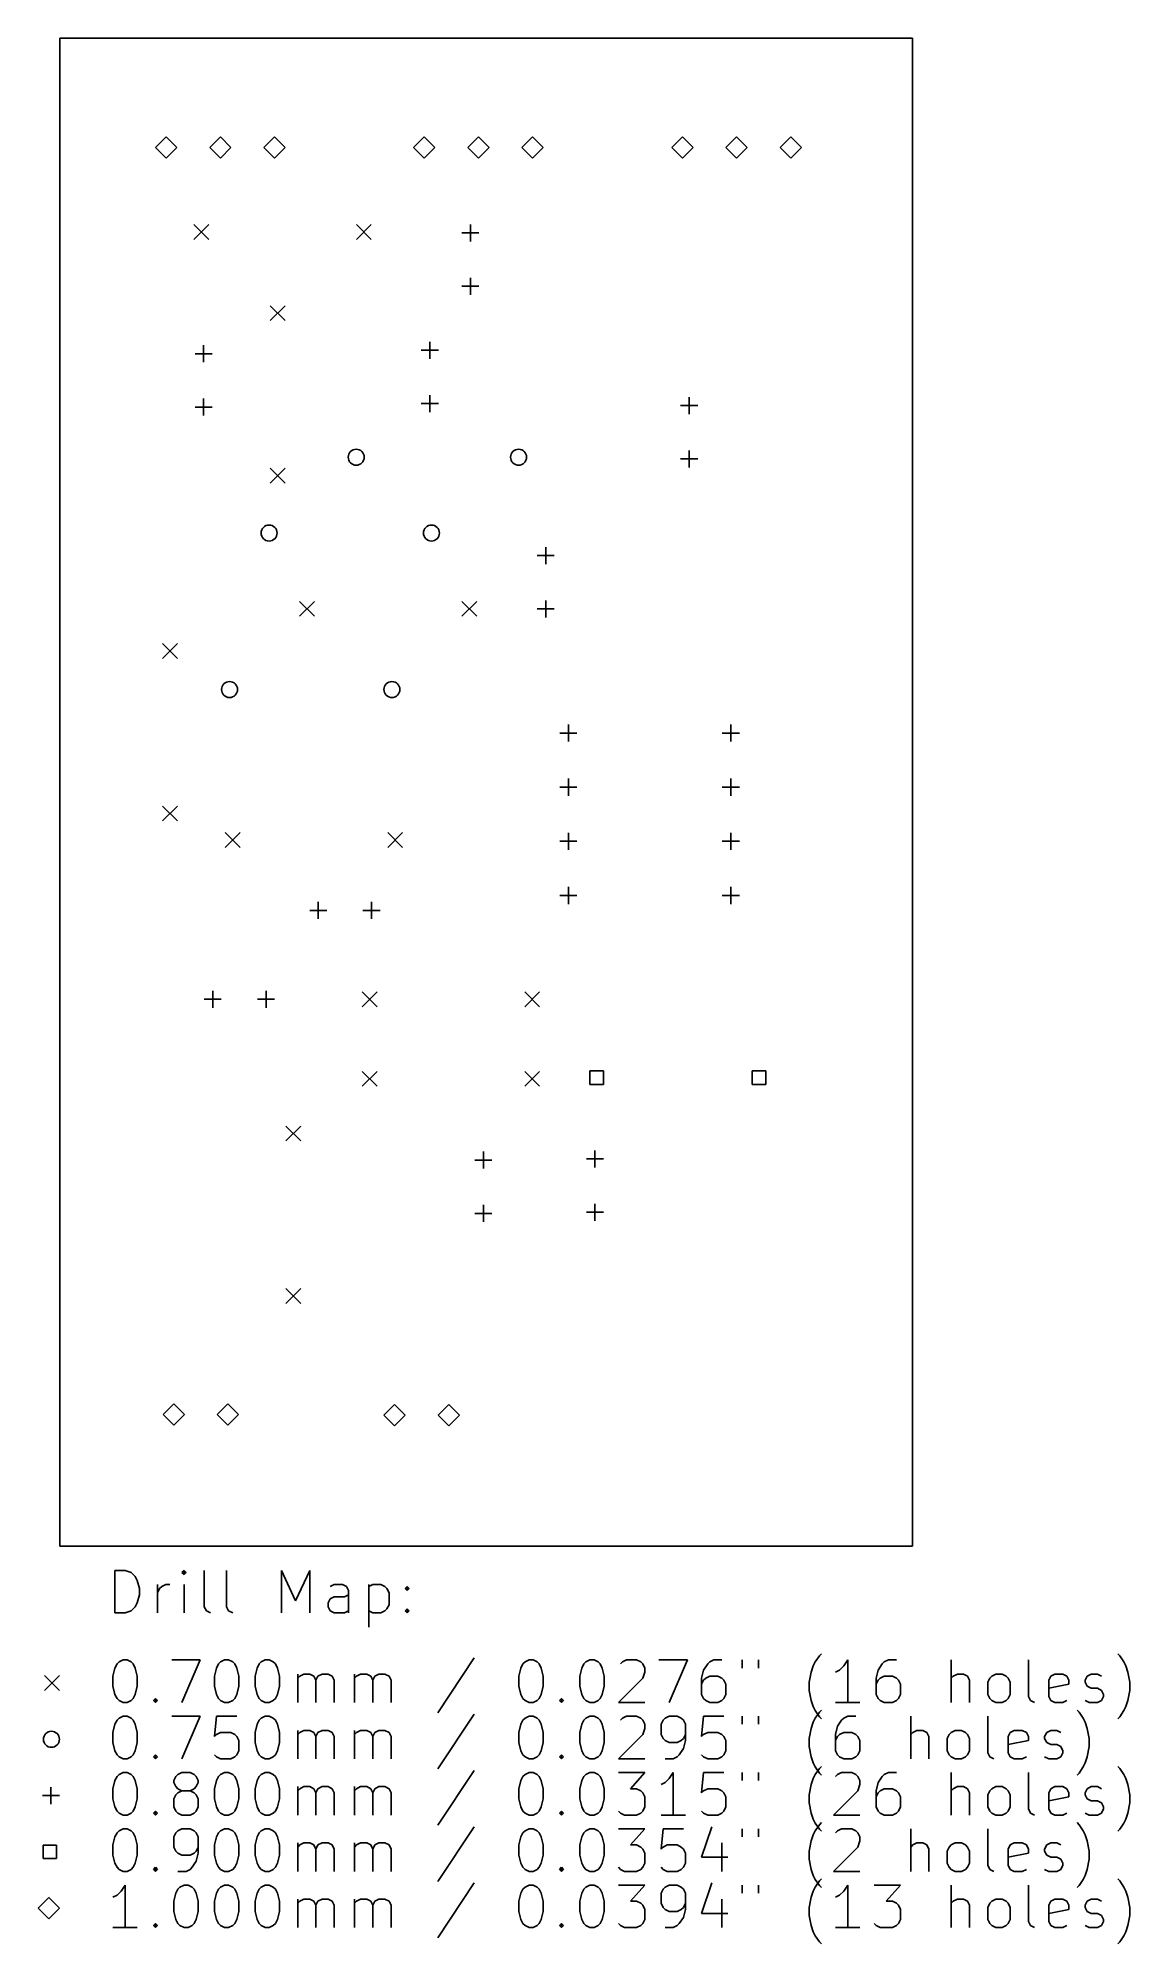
# Model space of a CAD drawing. Extents: x 116.3 to 167.5, y -174.2 to -84.8.
import ezdxf

# ---------------------------------------------------------------- set-up
doc = ezdxf.new("R2010")
doc.units = 0
doc.layers.add('BLACK', color=7, linetype='CONTINUOUS')

msp = doc.modelspace()

# ---------------------------------------------------------------- linework, layer by layer
at = {"layer": 'BLACK', "linetype": 'CONTINUOUS'}
for p, q in [((117.315643, -84.8106), (157.315643, -84.8106)), ((117.315643, -155.5472), (117.315643, -84.8106)), ((157.315643, -84.8106), (157.315643, -155.5472)), ((122.301, -89.4414), (121.801, -89.9414)), ((121.801, -89.9414), (122.301, -90.4414)), ((122.801, -89.9414), (122.301, -89.4414)), ((122.301, -90.4414), (122.801, -89.9414)), ((124.841, -89.4414), (124.341, -89.9414)), ((124.341, -89.9414), (124.841, -90.4414)), ((125.341, -89.9414), (124.841, -89.4414)), ((124.841, -90.4414), (125.341, -89.9414)), ((127.381, -89.4414), (126.881, -89.9414)), ((126.881, -89.9414), (127.381, -90.4414)), ((127.881, -89.9414), (127.381, -89.4414)), ((127.381, -90.4414), (127.881, -89.9414)), ((134.4116, -89.4414), (133.9116, -89.9414)), ((133.9116, -89.9414), (134.4116, -90.4414)), ((134.9116, -89.9414), (134.4116, -89.4414)), ((134.4116, -90.4414), (134.9116, -89.9414)), ((136.9516, -89.4414), (136.4516, -89.9414)), ((136.4516, -89.9414), (136.9516, -90.4414)), ((137.4516, -89.9414), (136.9516, -89.4414)), ((136.9516, -90.4414), (137.4516, -89.9414)), ((139.4916, -89.4414), (138.9916, -89.9414)), ((138.9916, -89.9414), (139.4916, -90.4414)), ((139.9916, -89.9414), (139.4916, -89.4414)), ((139.4916, -90.4414), (139.9916, -89.9414)), ((146.5222, -89.4414), (146.0222, -89.9414)), ((146.0222, -89.9414), (146.5222, -90.4414)), ((147.0222, -89.9414), (146.5222, -89.4414)), ((146.5222, -90.4414), (147.0222, -89.9414)), ((149.0622, -89.4414), (148.5622, -89.9414)), ((148.5622, -89.9414), (149.0622, -90.4414)), ((149.5622, -89.9414), (149.0622, -89.4414)), ((149.0622, -90.4414), (149.5622, -89.9414)), ((151.6022, -89.4414), (151.1022, -89.9414)), ((151.1022, -89.9414), (151.6022, -90.4414)), ((152.1022, -89.9414), (151.6022, -89.4414)), ((151.6022, -90.4414), (152.1022, -89.9414)), ((123.6036, -93.5538), (124.3036, -94.2538)), ((124.3036, -93.5538), (123.6036, -94.2538)), ((131.2236, -93.5538), (131.9236, -94.2538)), ((131.9236, -93.5538), (131.2236, -94.2538)), ((136.5758, -93.5492), (136.5758, -94.3492)), ((136.1758, -93.9492), (136.9758, -93.9492)), ((136.1758, -96.4492), (136.9758, -96.4492)), ((136.5758, -96.0492), (136.5758, -96.8492)), ((127.1834, -97.3638), (127.8834, -98.0638)), ((127.8834, -97.3638), (127.1834, -98.0638)), ((124.0536, -99.2188), (124.0536, -100.0188)), ((134.6708, -99.0556), (134.6708, -99.8556)), ((123.6536, -99.6188), (124.4536, -99.6188)), ((134.2708, -99.4556), (135.0708, -99.4556)), ((124.0536, -101.7188), (124.0536, -102.5188)), ((134.6708, -101.5556), (134.6708, -102.3556)), ((146.8374, -101.6518), (146.8374, -102.4518)), ((123.6536, -102.1188), (124.4536, -102.1188)), ((134.2708, -101.9556), (135.0708, -101.9556)), ((146.4374, -102.0518), (147.2374, -102.0518)), ((146.4374, -104.5518), (147.2374, -104.5518)), ((146.8374, -104.1518), (146.8374, -104.9518)), ((127.1834, -104.9838), (127.8834, -105.6838)), ((127.8834, -104.9838), (127.1834, -105.6838)), ((140.1064, -108.6876), (140.1064, -109.4876)), ((139.7064, -109.0876), (140.5064, -109.0876)), ((128.555, -111.2322), (129.255, -111.9322)), ((129.255, -111.2322), (128.555, -111.9322)), ((136.175, -111.2322), (136.875, -111.9322)), ((136.875, -111.2322), (136.175, -111.9322)), ((139.7064, -111.5876), (140.5064, -111.5876)), ((140.1064, -111.1876), (140.1064, -111.9876)), ((122.1288, -113.2134), (122.8288, -113.9134)), ((122.8288, -113.2134), (122.1288, -113.9134)), ((141.1732, -117.0088), (141.1732, -117.8088)), ((148.7932, -117.0088), (148.7932, -117.8088)), ((140.7732, -117.4088), (141.5732, -117.4088)), ((148.3932, -117.4088), (149.1932, -117.4088)), ((141.1732, -119.5488), (141.1732, -120.3488)), ((148.7932, -119.5488), (148.7932, -120.3488)), ((140.7732, -119.9488), (141.5732, -119.9488)), ((148.3932, -119.9488), (149.1932, -119.9488)), ((122.1288, -120.8334), (122.8288, -121.5334)), ((122.8288, -120.8334), (122.1288, -121.5334)), ((125.0752, -122.078), (125.7752, -122.778)), ((125.7752, -122.078), (125.0752, -122.778)), ((132.6952, -122.078), (133.3952, -122.778)), ((133.3952, -122.078), (132.6952, -122.778)), ((141.1732, -122.0888), (141.1732, -122.8888)), ((148.7932, -122.0888), (148.7932, -122.8888)), ((140.7732, -122.4888), (141.5732, -122.4888)), ((148.3932, -122.4888), (149.1932, -122.4888)), ((140.7732, -125.0288), (141.5732, -125.0288)), ((141.1732, -124.6288), (141.1732, -125.4288)), ((148.3932, -125.0288), (149.1932, -125.0288)), ((148.7932, -124.6288), (148.7932, -125.4288)), ((129.033, -125.73), (129.833, -125.73)), ((129.433, -125.33), (129.433, -126.13)), ((131.533, -125.73), (132.333, -125.73)), ((131.933, -125.33), (131.933, -126.13)), ((124.485913, -129.4956), (124.485913, -130.2956)), ((126.985913, -129.4956), (126.985913, -130.2956)), ((131.5014, -129.5456), (132.2014, -130.2456)), ((132.2014, -129.5456), (131.5014, -130.2456)), ((139.1214, -129.5456), (139.8214, -130.2456)), ((139.8214, -129.5456), (139.1214, -130.2456)), ((124.085913, -129.8956), (124.885913, -129.8956)), ((126.585913, -129.8956), (127.385913, -129.8956)), ((131.5014, -133.2794), (132.2014, -133.9794)), ((132.2014, -133.2794), (131.5014, -133.9794)), ((139.1214, -133.2794), (139.8214, -133.9794)), ((139.8214, -133.2794), (139.1214, -133.9794)), ((142.812201, -133.260399), (142.175799, -133.260399)), ((142.175799, -133.260399), (142.175799, -133.896801)), ((142.175799, -133.896801), (142.812201, -133.896801)), ((142.812201, -133.896801), (142.812201, -133.260399)), ((150.432201, -133.260399), (149.795799, -133.260399)), ((149.795799, -133.260399), (149.795799, -133.896801)), ((149.795799, -133.896801), (150.432201, -133.896801)), ((150.432201, -133.896801), (150.432201, -133.260399)), ((127.92, -135.8448), (128.62, -136.5448)), ((128.62, -135.8448), (127.92, -136.5448)), ((136.7854, -137.4394), (137.5854, -137.4394)), ((137.1854, -137.0394), (137.1854, -137.8394)), ((142.0178, -137.3886), (142.8178, -137.3886)), ((142.4178, -136.9886), (142.4178, -137.7886)), ((136.7854, -139.9394), (137.5854, -139.9394)), ((137.1854, -139.5394), (137.1854, -140.3394)), ((142.0178, -139.8886), (142.8178, -139.8886)), ((142.4178, -139.4886), (142.4178, -140.2886)), ((127.92, -143.4648), (128.62, -144.1648)), ((128.62, -143.4648), (127.92, -144.1648)), ((122.6566, -148.8774), (122.1566, -149.3774)), ((123.1566, -149.3774), (122.6566, -148.8774)), ((125.1966, -148.8774), (124.6966, -149.3774)), ((125.6966, -149.3774), (125.1966, -148.8774)), ((133.0198, -148.9028), (132.5198, -149.4028)), ((133.5198, -149.4028), (133.0198, -148.9028)), ((135.5598, -148.9028), (135.0598, -149.4028)), ((136.0598, -149.4028), (135.5598, -148.9028)), ((122.1566, -149.3774), (122.6566, -149.8774)), ((122.6566, -149.8774), (123.1566, -149.3774)), ((124.6966, -149.3774), (125.1966, -149.8774)), ((125.1966, -149.8774), (125.6966, -149.3774)), ((132.5198, -149.4028), (133.0198, -149.9028)), ((133.0198, -149.9028), (133.5198, -149.4028)), ((135.0598, -149.4028), (135.5598, -149.9028)), ((135.5598, -149.9028), (136.0598, -149.4028)), ((157.315643, -155.5472), (117.315643, -155.5472)), ((119.898411, -158.687038), (119.898411, -156.687038)), ((119.898411, -156.687038), (120.374601, -156.687038)), ((120.374601, -156.687038), (120.660316, -156.782276)), ((120.660316, -156.782276), (120.850792, -156.972752)), ((120.850792, -156.972752), (120.94603, -157.163228)), ((120.94603, -157.163228), (121.041268, -157.54418)), ((123.136506, -156.687038), (123.041268, -156.782276)), ((123.041268, -156.782276), (123.136506, -156.877514)), ((123.231744, -156.782276), (123.136506, -156.687038)), ((123.136506, -156.687038), (123.136506, -156.877514)), ((123.136506, -156.877514), (123.231744, -156.782276)), ((124.088887, -158.401323), (124.088887, -156.687038)), ((125.136506, -158.401323), (125.136506, -156.687038)), ((127.707935, -158.687038), (127.707935, -156.687038)), ((127.707935, -156.687038), (128.374602, -158.115609)), ((128.374602, -158.115609), (129.041268, -156.687038)), ((129.041268, -156.687038), (129.041268, -158.687038)), ((120.94603, -158.210847), (120.850792, -158.401323)), ((121.041268, -157.829895), (120.94603, -158.210847)), ((121.041268, -157.54418), (121.041268, -157.829895)), ((121.898411, -158.687038), (121.898411, -157.353704)), ((121.898411, -157.734657), (121.993649, -157.54418)), ((121.993649, -157.54418), (122.088887, -157.448942)), ((122.088887, -157.448942), (122.279363, -157.353704)), ((122.279363, -157.353704), (122.46984, -157.353704)), ((123.136506, -158.687038), (123.136506, -157.353704)), ((129.898411, -158.210847), (129.993649, -158.020371)), ((129.898411, -158.401323), (129.898411, -158.210847)), ((130.184125, -157.353704), (129.993649, -157.448942)), ((129.993649, -158.020371), (130.184125, -157.925133)), ((130.565078, -157.353704), (130.184125, -157.353704)), ((130.184125, -157.925133), (130.660316, -157.925133)), ((130.755554, -157.448942), (130.565078, -157.353704)), ((130.660316, -157.925133), (130.850792, -157.829895)), ((130.850792, -157.639419), (130.755554, -157.448942)), ((130.850792, -158.687038), (130.850792, -157.639419)), ((131.803173, -157.353704), (131.803173, -159.353704)), ((131.803173, -157.448942), (131.993649, -157.353704)), ((131.993649, -157.353704), (132.374602, -157.353704)), ((132.374602, -157.353704), (132.565078, -157.448942)), ((132.565078, -157.448942), (132.660316, -157.54418)), ((132.660316, -157.54418), (132.755554, -157.734657)), ((132.755554, -157.734657), (132.755554, -158.306085)), ((133.517459, -157.54418), (133.612697, -157.448942)), ((133.612697, -157.639419), (133.517459, -157.54418)), ((133.612697, -157.448942), (133.707935, -157.54418)), ((133.612697, -157.448942), (133.612697, -157.639419)), ((133.707935, -157.54418), (133.612697, -157.639419)), ((120.374601, -158.687038), (119.898411, -158.687038)), ((120.660316, -158.5918), (120.374601, -158.687038)), ((120.850792, -158.401323), (120.660316, -158.5918)), ((124.184125, -158.5918), (124.088887, -158.401323)), ((124.374601, -158.687038), (124.184125, -158.5918)), ((125.231744, -158.5918), (125.136506, -158.401323)), ((125.42222, -158.687038), (125.231744, -158.5918)), ((129.993649, -158.5918), (129.898411, -158.401323)), ((130.184125, -158.687038), (129.993649, -158.5918)), ((130.660316, -158.687038), (130.184125, -158.687038)), ((130.850792, -158.5918), (130.660316, -158.687038)), ((131.993649, -158.687038), (131.803173, -158.5918)), ((132.374602, -158.687038), (131.993649, -158.687038)), ((132.565078, -158.5918), (132.374602, -158.687038)), ((132.660316, -158.496561), (132.565078, -158.5918)), ((132.755554, -158.306085), (132.660316, -158.496561)), ((133.517459, -158.5918), (133.612697, -158.496561)), ((133.612697, -158.687038), (133.517459, -158.5918)), ((133.612697, -158.496561), (133.707935, -158.5918)), ((133.612697, -158.496561), (133.612697, -158.687038)), ((133.707935, -158.5918), (133.612697, -158.687038)), ((120.088887, -160.982276), (120.279363, -160.887038)), ((120.279363, -160.887038), (120.46984, -160.887038)), ((120.46984, -160.887038), (120.660316, -160.982276)), ((122.565078, -160.887038), (123.898411, -160.887038)), ((123.898411, -160.887038), (123.041268, -162.887038)), ((124.850792, -160.982276), (125.041268, -160.887038)), ((125.041268, -160.887038), (125.231745, -160.887038)), ((125.231745, -160.887038), (125.422221, -160.982276)), ((126.755554, -160.982276), (126.94603, -160.887038)), ((126.94603, -160.887038), (127.136507, -160.887038)), ((127.136507, -160.887038), (127.326983, -160.982276)), ((136.755555, -160.7918), (135.04127, -163.363228)), ((139.136508, -160.982276), (139.326984, -160.887038)), ((139.326984, -160.887038), (139.517461, -160.887038)), ((139.517461, -160.887038), (139.707937, -160.982276)), ((141.993651, -160.982276), (142.184127, -160.887038)), ((142.184127, -160.887038), (142.374604, -160.887038)), ((142.374604, -160.887038), (142.56508, -160.982276)), ((143.707937, -160.982276), (143.898413, -160.887038)), ((143.898413, -160.887038), (144.374604, -160.887038)), ((144.374604, -160.887038), (144.56508, -160.982276)), ((145.422223, -160.887038), (146.755556, -160.887038)), ((146.755556, -160.887038), (145.898413, -162.887038)), ((147.993651, -160.887038), (147.803175, -160.982276)), ((148.374604, -160.887038), (147.993651, -160.887038)), ((149.326985, -160.887038), (149.326985, -161.26799)), ((150.08889, -160.887038), (150.08889, -161.26799)), ((152.755557, -160.982276), (152.946033, -160.696561)), ((152.946033, -160.696561), (153.041272, -160.601323)), ((154.279366, -160.887038), (154.08889, -161.172752)), ((154.279366, -162.887038), (154.279366, -160.887038)), ((156.184128, -160.887038), (155.993652, -160.982276)), ((156.565081, -160.887038), (156.184128, -160.887038)), ((159.13651, -162.887038), (159.13651, -160.887038)), ((162.755558, -162.601323), (162.755558, -160.887038)), ((167.041273, -160.696561), (166.946035, -160.601323)), ((167.231749, -160.982276), (167.041273, -160.696561)), ((116.590643, -161.6222), (117.290643, -162.3222)), ((117.290643, -161.6222), (116.590643, -162.3222)), ((119.803173, -161.648942), (119.898411, -161.26799)), ((119.803173, -162.125133), (119.803173, -161.648942)), ((119.898411, -161.26799), (119.993649, -161.077514)), ((119.993649, -161.077514), (120.088887, -160.982276)), ((120.660316, -160.982276), (120.755554, -161.077514)), ((120.755554, -161.077514), (120.850792, -161.26799)), ((120.850792, -161.26799), (120.94603, -161.648942)), ((120.94603, -161.648942), (120.94603, -162.125133)), ((124.565078, -161.648942), (124.660316, -161.26799)), ((124.565078, -162.125133), (124.565078, -161.648942)), ((124.660316, -161.26799), (124.755554, -161.077514)), ((124.755554, -161.077514), (124.850792, -160.982276)), ((125.422221, -160.982276), (125.517459, -161.077514)), ((125.517459, -161.077514), (125.612697, -161.26799)), ((125.612697, -161.26799), (125.707935, -161.648942)), ((125.707935, -161.648942), (125.707935, -162.125133)), ((126.46984, -161.648942), (126.565078, -161.26799)), ((126.46984, -162.125133), (126.46984, -161.648942)), ((126.565078, -161.26799), (126.660316, -161.077514)), ((126.660316, -161.077514), (126.755554, -160.982276)), ((127.326983, -160.982276), (127.422221, -161.077514)), ((127.422221, -161.077514), (127.517459, -161.26799)), ((127.517459, -161.26799), (127.612697, -161.648942)), ((127.612697, -161.648942), (127.612697, -162.125133)), ((128.46984, -162.887038), (128.46984, -161.553704)), ((128.46984, -161.74418), (128.565078, -161.648942)), ((128.565078, -161.648942), (128.755554, -161.553704)), ((128.755554, -161.553704), (129.041269, -161.553704)), ((129.041269, -161.553704), (129.231745, -161.648942)), ((129.231745, -161.648942), (129.326983, -161.839419)), ((129.326983, -161.839419), (129.422221, -161.648942)), ((129.422221, -161.648942), (129.612697, -161.553704)), ((129.612697, -161.553704), (129.898411, -161.553704)), ((129.898411, -161.553704), (130.088888, -161.648942)), ((130.088888, -161.648942), (130.184126, -161.839419)), ((131.136507, -162.887038), (131.136507, -161.553704)), ((131.136507, -161.74418), (131.231745, -161.648942)), ((131.231745, -161.648942), (131.422221, -161.553704)), ((131.422221, -161.553704), (131.707936, -161.553704)), ((131.707936, -161.553704), (131.898412, -161.648942)), ((131.898412, -161.648942), (131.99365, -161.839419)), ((131.99365, -161.839419), (132.088888, -161.648942)), ((132.088888, -161.648942), (132.279364, -161.553704)), ((132.279364, -161.553704), (132.565078, -161.553704)), ((132.565078, -161.553704), (132.755555, -161.648942)), ((132.755555, -161.648942), (132.850793, -161.839419)), ((138.850794, -161.648942), (138.946032, -161.26799)), ((138.850794, -162.125133), (138.850794, -161.648942)), ((138.946032, -161.26799), (139.04127, -161.077514)), ((139.04127, -161.077514), (139.136508, -160.982276)), ((139.707937, -160.982276), (139.803175, -161.077514)), ((139.803175, -161.077514), (139.898413, -161.26799)), ((139.898413, -161.26799), (139.993651, -161.648942)), ((139.993651, -161.648942), (139.993651, -162.125133)), ((141.707937, -161.648942), (141.803175, -161.26799)), ((141.707937, -162.125133), (141.707937, -161.648942)), ((141.803175, -161.26799), (141.898413, -161.077514)), ((141.898413, -161.077514), (141.993651, -160.982276)), ((142.56508, -160.982276), (142.660318, -161.077514)), ((142.660318, -161.077514), (142.755556, -161.26799)), ((142.755556, -161.26799), (142.850794, -161.648942)), ((142.850794, -161.648942), (142.850794, -162.125133)), ((144.660318, -161.74418), (143.517461, -162.887038)), ((143.612699, -161.077514), (143.707937, -160.982276)), ((144.56508, -160.982276), (144.660318, -161.077514)), ((144.660318, -161.077514), (144.755556, -161.26799)), ((144.755556, -161.458466), (144.660318, -161.74418)), ((144.755556, -161.26799), (144.755556, -161.458466)), ((147.517461, -161.363228), (147.422223, -161.74418)), ((147.422223, -161.74418), (147.422223, -162.506085)), ((147.707937, -161.077514), (147.517461, -161.363228)), ((147.612699, -161.74418), (147.517461, -161.839419)), ((147.803175, -161.648942), (147.612699, -161.74418)), ((147.803175, -160.982276), (147.707937, -161.077514)), ((148.184128, -161.648942), (147.803175, -161.648942)), ((148.374604, -161.74418), (148.184128, -161.648942)), ((148.469842, -161.839419), (148.374604, -161.74418)), ((152.469843, -161.934657), (152.565081, -161.458466)), ((152.565081, -161.458466), (152.660319, -161.172752)), ((152.660319, -161.172752), (152.755557, -160.982276)), ((153.898414, -161.363228), (153.707938, -161.458466)), ((154.08889, -161.172752), (153.898414, -161.363228)), ((155.707938, -161.363228), (155.6127, -161.74418)), ((155.6127, -161.74418), (155.6127, -162.506085)), ((155.898414, -161.077514), (155.707938, -161.363228)), ((155.803176, -161.74418), (155.707938, -161.839419)), ((155.993652, -161.648942), (155.803176, -161.74418)), ((155.993652, -160.982276), (155.898414, -161.077514)), ((156.374605, -161.648942), (155.993652, -161.648942)), ((156.565081, -161.74418), (156.374605, -161.648942)), ((156.660319, -161.839419), (156.565081, -161.74418)), ((159.231748, -161.648942), (159.13651, -161.74418)), ((159.422224, -161.553704), (159.231748, -161.648942)), ((159.707939, -161.553704), (159.422224, -161.553704)), ((159.898415, -161.648942), (159.707939, -161.553704)), ((159.993653, -161.839419), (159.898415, -161.648942)), ((160.850796, -161.934657), (160.946034, -161.74418)), ((160.946034, -161.74418), (161.041272, -161.648942)), ((161.041272, -161.648942), (161.231748, -161.553704)), ((161.231748, -161.553704), (161.517463, -161.553704)), ((161.517463, -161.553704), (161.707939, -161.648942)), ((161.707939, -161.648942), (161.803177, -161.74418)), ((161.803177, -161.74418), (161.898415, -161.934657)), ((163.707939, -161.839419), (163.803177, -161.648942)), ((163.803177, -161.648942), (163.993653, -161.553704)), ((163.993653, -161.553704), (164.374606, -161.553704)), ((164.374606, -161.553704), (164.565082, -161.648942)), ((164.565082, -161.648942), (164.66032, -161.839419)), ((165.422225, -161.839419), (165.517463, -161.648942)), ((165.517463, -161.648942), (165.707939, -161.553704)), ((165.707939, -161.553704), (165.993653, -161.553704)), ((165.993653, -161.553704), (166.18413, -161.648942)), ((167.326987, -161.172752), (167.231749, -160.982276)), ((167.422225, -161.458466), (167.326987, -161.172752)), ((167.517463, -161.934657), (167.422225, -161.458466)), ((119.898411, -162.506085), (119.803173, -162.125133)), ((119.993649, -162.696561), (119.898411, -162.506085)), ((120.088887, -162.7918), (119.993649, -162.696561)), ((120.755554, -162.696561), (120.660316, -162.7918)), ((120.850792, -162.506085), (120.755554, -162.696561)), ((120.94603, -162.125133), (120.850792, -162.506085)), ((121.707935, -162.7918), (121.803173, -162.696561)), ((121.803173, -162.696561), (121.898411, -162.7918)), ((121.803173, -162.696561), (121.803173, -162.887038)), ((124.660316, -162.506085), (124.565078, -162.125133)), ((124.755554, -162.696561), (124.660316, -162.506085)), ((124.850792, -162.7918), (124.755554, -162.696561)), ((125.517459, -162.696561), (125.422221, -162.7918)), ((125.612697, -162.506085), (125.517459, -162.696561)), ((125.707935, -162.125133), (125.612697, -162.506085)), ((126.565078, -162.506085), (126.46984, -162.125133)), ((126.660316, -162.696561), (126.565078, -162.506085)), ((126.755554, -162.7918), (126.660316, -162.696561)), ((127.422221, -162.696561), (127.326983, -162.7918)), ((127.517459, -162.506085), (127.422221, -162.696561)), ((127.612697, -162.125133), (127.517459, -162.506085)), ((129.326983, -161.839419), (129.326983, -162.887038)), ((130.184126, -161.839419), (130.184126, -162.887038)), ((131.99365, -161.839419), (131.99365, -162.887038)), ((132.850793, -161.839419), (132.850793, -162.887038)), ((138.946032, -162.506085), (138.850794, -162.125133)), ((139.04127, -162.696561), (138.946032, -162.506085)), ((139.136508, -162.7918), (139.04127, -162.696561)), ((139.803175, -162.696561), (139.707937, -162.7918)), ((139.898413, -162.506085), (139.803175, -162.696561)), ((139.993651, -162.125133), (139.898413, -162.506085)), ((140.755556, -162.7918), (140.850794, -162.696561)), ((140.850794, -162.696561), (140.946032, -162.7918)), ((140.850794, -162.696561), (140.850794, -162.887038)), ((141.803175, -162.506085), (141.707937, -162.125133)), ((141.898413, -162.696561), (141.803175, -162.506085)), ((141.993651, -162.7918), (141.898413, -162.696561)), ((142.660318, -162.696561), (142.56508, -162.7918)), ((142.755556, -162.506085), (142.660318, -162.696561)), ((142.850794, -162.125133), (142.755556, -162.506085)), ((147.517461, -161.839419), (147.422223, -162.029895)), ((147.422223, -162.506085), (147.517461, -162.696561)), ((147.517461, -162.696561), (147.612699, -162.7918)), ((148.374604, -162.7918), (148.469842, -162.696561)), ((148.56508, -162.029895), (148.469842, -161.839419)), ((148.469842, -162.696561), (148.56508, -162.506085)), ((148.56508, -162.506085), (148.56508, -162.029895)), ((152.469843, -162.315609), (152.469843, -161.934657)), ((152.565081, -162.7918), (152.469843, -162.315609)), ((155.707938, -161.839419), (155.6127, -162.029895)), ((155.6127, -162.506085), (155.707938, -162.696561)), ((155.707938, -162.696561), (155.803176, -162.7918)), ((156.565081, -162.7918), (156.660319, -162.696561)), ((156.755557, -162.029895), (156.660319, -161.839419)), ((156.660319, -162.696561), (156.755557, -162.506085)), ((156.755557, -162.506085), (156.755557, -162.029895)), ((159.993653, -162.887038), (159.993653, -161.839419)), ((160.850796, -162.506085), (160.850796, -161.934657)), ((160.946034, -162.696561), (160.850796, -162.506085)), ((161.041272, -162.7918), (160.946034, -162.696561)), ((161.803177, -162.696561), (161.707939, -162.7918)), ((161.898415, -162.506085), (161.803177, -162.696561)), ((161.898415, -161.934657), (161.898415, -162.506085)), ((162.850796, -162.7918), (162.755558, -162.601323)), ((163.707939, -162.601323), (163.707939, -161.839419)), ((164.66032, -162.029895), (163.707939, -162.220371)), ((163.803177, -162.7918), (163.707939, -162.601323)), ((164.66032, -161.839419), (164.66032, -162.029895)), ((165.422225, -161.934657), (165.422225, -161.839419)), ((165.517463, -162.125133), (165.422225, -161.934657)), ((165.707939, -162.220371), (165.517463, -162.125133)), ((165.993653, -162.220371), (165.707939, -162.220371)), ((166.18413, -162.315609), (165.993653, -162.220371)), ((166.279368, -162.506085), (166.18413, -162.315609)), ((166.18413, -162.7918), (166.279368, -162.601323)), ((166.279368, -162.601323), (166.279368, -162.506085)), ((167.422225, -162.7918), (167.517463, -162.315609)), ((167.517463, -162.315609), (167.517463, -161.934657)), ((120.279363, -162.887038), (120.088887, -162.7918)), ((120.088887, -163.622276), (120.279363, -163.527038)), ((120.46984, -162.887038), (120.279363, -162.887038)), ((120.279363, -163.527038), (120.46984, -163.527038)), ((120.660316, -162.7918), (120.46984, -162.887038)), ((120.46984, -163.527038), (120.660316, -163.622276)), ((121.803173, -162.887038), (121.707935, -162.7918)), ((121.898411, -162.7918), (121.803173, -162.887038)), ((122.565078, -163.527038), (123.898411, -163.527038)), ((123.898411, -163.527038), (123.041268, -165.527038)), ((124.660316, -163.527038), (124.565078, -164.479419)), ((125.612697, -163.527038), (124.660316, -163.527038)), ((125.041268, -162.887038), (124.850792, -162.7918)), ((125.231745, -162.887038), (125.041268, -162.887038)), ((125.422221, -162.7918), (125.231745, -162.887038)), ((126.94603, -162.887038), (126.755554, -162.7918)), ((126.755554, -163.622276), (126.94603, -163.527038)), ((127.136507, -162.887038), (126.94603, -162.887038)), ((126.94603, -163.527038), (127.136507, -163.527038)), ((127.326983, -162.7918), (127.136507, -162.887038)), ((127.136507, -163.527038), (127.326983, -163.622276)), ((136.755555, -163.4318), (135.04127, -166.003228)), ((139.326984, -162.887038), (139.136508, -162.7918)), ((139.136508, -163.622276), (139.326984, -163.527038)), ((139.517461, -162.887038), (139.326984, -162.887038)), ((139.326984, -163.527038), (139.517461, -163.527038)), ((139.707937, -162.7918), (139.517461, -162.887038)), ((139.517461, -163.527038), (139.707937, -163.622276)), ((140.850794, -162.887038), (140.755556, -162.7918)), ((140.946032, -162.7918), (140.850794, -162.887038)), ((142.184127, -162.887038), (141.993651, -162.7918)), ((141.993651, -163.622276), (142.184127, -163.527038)), ((142.374604, -162.887038), (142.184127, -162.887038)), ((142.184127, -163.527038), (142.374604, -163.527038)), ((142.56508, -162.7918), (142.374604, -162.887038)), ((142.374604, -163.527038), (142.56508, -163.622276)), ((143.517461, -162.887038), (144.755556, -162.887038)), ((143.707937, -163.622276), (143.898413, -163.527038)), ((143.898413, -163.527038), (144.374604, -163.527038)), ((144.374604, -163.527038), (144.56508, -163.622276)), ((145.898413, -163.527038), (145.707937, -163.622276)), ((146.279366, -163.527038), (145.898413, -163.527038)), ((146.469842, -163.622276), (146.279366, -163.527038)), ((147.517461, -163.527038), (147.422223, -164.479419)), ((148.469842, -163.527038), (147.517461, -163.527038)), ((147.612699, -162.7918), (147.803175, -162.887038)), ((147.803175, -162.887038), (148.184128, -162.887038)), ((148.184128, -162.887038), (148.374604, -162.7918)), ((149.326985, -163.527038), (149.326985, -163.90799)), ((150.08889, -163.527038), (150.08889, -163.90799)), ((152.660319, -163.077514), (152.565081, -162.7918)), ((152.755557, -163.26799), (152.660319, -163.077514)), ((152.946033, -163.553704), (152.755557, -163.26799)), ((152.755557, -163.622276), (152.946033, -163.336561)), ((152.946033, -163.336561), (153.041272, -163.241323)), ((153.041272, -163.648942), (152.946033, -163.553704)), ((154.850795, -162.887038), (153.707938, -162.887038)), ((154.279366, -163.527038), (154.08889, -163.622276)), ((154.660319, -163.527038), (154.279366, -163.527038)), ((155.803176, -162.7918), (155.993652, -162.887038)), ((155.993652, -162.887038), (156.374605, -162.887038)), ((156.374605, -162.887038), (156.565081, -162.7918)), ((157.231748, -165.527038), (157.231748, -163.527038)), ((160.850796, -165.241323), (160.850796, -163.527038)), ((161.231748, -162.887038), (161.041272, -162.7918)), ((161.517463, -162.887038), (161.231748, -162.887038)), ((161.707939, -162.7918), (161.517463, -162.887038)), ((163.041272, -162.887038), (162.850796, -162.7918)), ((163.993653, -162.887038), (163.803177, -162.7918)), ((164.374606, -162.887038), (163.993653, -162.887038)), ((164.565082, -162.7918), (164.374606, -162.887038)), ((165.136511, -163.336561), (165.041273, -163.241323)), ((165.326987, -163.622276), (165.136511, -163.336561)), ((165.422225, -162.7918), (165.612701, -162.887038)), ((165.612701, -162.887038), (165.993653, -162.887038)), ((165.993653, -162.887038), (166.18413, -162.7918)), ((166.946035, -163.648942), (167.041273, -163.553704)), ((167.041273, -163.553704), (167.231749, -163.26799)), ((167.231749, -163.26799), (167.326987, -163.077514)), ((167.326987, -163.077514), (167.422225, -162.7918)), ((119.803173, -164.288942), (119.898411, -163.90799)), ((119.803173, -164.765133), (119.803173, -164.288942)), ((119.898411, -163.90799), (119.993649, -163.717514)), ((119.993649, -163.717514), (120.088887, -163.622276)), ((120.660316, -163.622276), (120.755554, -163.717514)), ((120.755554, -163.717514), (120.850792, -163.90799)), ((120.850792, -163.90799), (120.94603, -164.288942)), ((120.94603, -164.288942), (120.94603, -164.765133)), ((124.565078, -164.479419), (124.660316, -164.38418)), ((124.660316, -164.38418), (124.850792, -164.288942)), ((124.850792, -164.288942), (125.326983, -164.288942)), ((125.326983, -164.288942), (125.517459, -164.38418)), ((125.517459, -164.38418), (125.612697, -164.479419)), ((125.612697, -164.479419), (125.707935, -164.669895)), ((126.46984, -164.288942), (126.565078, -163.90799)), ((126.46984, -164.765133), (126.46984, -164.288942)), ((126.565078, -163.90799), (126.660316, -163.717514)), ((126.660316, -163.717514), (126.755554, -163.622276)), ((127.326983, -163.622276), (127.422221, -163.717514)), ((127.422221, -163.717514), (127.517459, -163.90799)), ((127.517459, -163.90799), (127.612697, -164.288942)), ((127.612697, -164.288942), (127.612697, -164.765133)), ((128.46984, -165.527038), (128.46984, -164.193704)), ((128.46984, -164.38418), (128.565078, -164.288942)), ((128.565078, -164.288942), (128.755554, -164.193704)), ((128.755554, -164.193704), (129.041269, -164.193704)), ((129.041269, -164.193704), (129.231745, -164.288942)), ((129.231745, -164.288942), (129.326983, -164.479419)), ((129.326983, -164.479419), (129.422221, -164.288942)), ((129.326983, -164.479419), (129.326983, -165.527038)), ((129.422221, -164.288942), (129.612697, -164.193704)), ((129.612697, -164.193704), (129.898411, -164.193704)), ((129.898411, -164.193704), (130.088888, -164.288942)), ((130.088888, -164.288942), (130.184126, -164.479419)), ((130.184126, -164.479419), (130.184126, -165.527038)), ((131.136507, -165.527038), (131.136507, -164.193704)), ((131.136507, -164.38418), (131.231745, -164.288942)), ((131.231745, -164.288942), (131.422221, -164.193704)), ((131.422221, -164.193704), (131.707936, -164.193704)), ((131.707936, -164.193704), (131.898412, -164.288942)), ((131.898412, -164.288942), (131.99365, -164.479419)), ((131.99365, -164.479419), (132.088888, -164.288942)), ((131.99365, -164.479419), (131.99365, -165.527038)), ((132.088888, -164.288942), (132.279364, -164.193704)), ((132.279364, -164.193704), (132.565078, -164.193704)), ((132.565078, -164.193704), (132.755555, -164.288942)), ((132.755555, -164.288942), (132.850793, -164.479419)), ((132.850793, -164.479419), (132.850793, -165.527038)), ((138.850794, -164.288942), (138.946032, -163.90799)), ((138.850794, -164.765133), (138.850794, -164.288942)), ((138.946032, -163.90799), (139.04127, -163.717514)), ((139.04127, -163.717514), (139.136508, -163.622276)), ((139.707937, -163.622276), (139.803175, -163.717514)), ((139.803175, -163.717514), (139.898413, -163.90799)), ((139.898413, -163.90799), (139.993651, -164.288942)), ((139.993651, -164.288942), (139.993651, -164.765133)), ((141.707937, -164.288942), (141.803175, -163.90799)), ((141.707937, -164.765133), (141.707937, -164.288942)), ((141.803175, -163.90799), (141.898413, -163.717514)), ((141.898413, -163.717514), (141.993651, -163.622276)), ((142.56508, -163.622276), (142.660318, -163.717514)), ((142.660318, -163.717514), (142.755556, -163.90799)), ((142.755556, -163.90799), (142.850794, -164.288942)), ((142.850794, -164.288942), (142.850794, -164.765133)), ((144.660318, -164.38418), (143.517461, -165.527038)), ((143.612699, -163.717514), (143.707937, -163.622276)), ((144.56508, -163.622276), (144.660318, -163.717514)), ((144.660318, -163.717514), (144.755556, -163.90799)), ((144.755556, -164.098466), (144.660318, -164.38418)), ((144.755556, -163.90799), (144.755556, -164.098466)), ((145.612699, -163.717514), (145.517461, -163.90799)), ((145.517461, -163.90799), (145.517461, -164.38418)), ((145.517461, -164.38418), (145.612699, -164.574657)), ((145.707937, -163.622276), (145.612699, -163.717514)), ((146.56508, -163.717514), (146.469842, -163.622276)), ((146.660318, -163.90799), (146.56508, -163.717514)), ((146.56508, -164.574657), (146.660318, -164.38418)), ((146.660318, -164.669895), (146.660318, -163.90799)), ((147.422223, -164.479419), (147.517461, -164.38418)), ((147.517461, -164.38418), (147.707937, -164.288942)), ((147.707937, -164.288942), (148.184128, -164.288942)), ((148.184128, -164.288942), (148.374604, -164.38418)), ((148.374604, -164.38418), (148.469842, -164.479419)), ((148.469842, -164.479419), (148.56508, -164.669895)), ((152.469843, -164.574657), (152.565081, -164.098466)), ((152.565081, -164.098466), (152.660319, -163.812752)), ((152.660319, -163.812752), (152.755557, -163.622276)), ((153.803176, -164.003228), (153.707938, -164.38418)), ((153.707938, -164.38418), (153.707938, -165.146085)), ((153.803176, -164.479419), (153.707938, -164.669895)), ((153.993652, -163.717514), (153.803176, -164.003228)), ((153.898414, -164.38418), (153.803176, -164.479419)), ((154.08889, -164.288942), (153.898414, -164.38418)), ((154.08889, -163.622276), (153.993652, -163.717514)), ((154.469843, -164.288942), (154.08889, -164.288942)), ((154.660319, -164.38418), (154.469843, -164.288942)), ((154.755557, -164.479419), (154.660319, -164.38418)), ((154.850795, -164.669895), (154.755557, -164.479419)), ((157.326986, -164.288942), (157.231748, -164.38418)), ((157.517462, -164.193704), (157.326986, -164.288942)), ((157.803177, -164.193704), (157.517462, -164.193704)), ((157.993653, -164.288942), (157.803177, -164.193704)), ((158.088891, -164.479419), (157.993653, -164.288942)), ((158.088891, -165.527038), (158.088891, -164.479419)), ((158.946034, -164.574657), (159.041272, -164.38418)), ((159.041272, -164.38418), (159.13651, -164.288942)), ((159.13651, -164.288942), (159.326986, -164.193704)), ((159.326986, -164.193704), (159.612701, -164.193704)), ((159.612701, -164.193704), (159.803177, -164.288942)), ((159.803177, -164.288942), (159.898415, -164.38418)), ((159.898415, -164.38418), (159.993653, -164.574657)), ((161.803177, -164.479419), (161.898415, -164.288942)), ((161.803177, -165.241323), (161.803177, -164.479419)), ((161.898415, -164.288942), (162.088891, -164.193704)), ((162.088891, -164.193704), (162.469844, -164.193704)), ((162.469844, -164.193704), (162.66032, -164.288942)), ((162.66032, -164.288942), (162.755558, -164.479419)), ((162.755558, -164.479419), (162.755558, -164.669895)), ((163.517463, -164.479419), (163.612701, -164.288942)), ((163.517463, -164.574657), (163.517463, -164.479419)), ((163.612701, -164.288942), (163.803177, -164.193704)), ((163.803177, -164.193704), (164.088891, -164.193704)), ((164.088891, -164.193704), (164.279368, -164.288942)), ((165.422225, -163.812752), (165.326987, -163.622276)), ((165.517463, -164.098466), (165.422225, -163.812752)), ((165.612701, -164.574657), (165.517463, -164.098466)), ((119.898411, -165.146085), (119.803173, -164.765133)), ((119.993649, -165.336561), (119.898411, -165.146085)), ((120.088887, -165.4318), (119.993649, -165.336561)), ((120.755554, -165.336561), (120.660316, -165.4318)), ((120.850792, -165.146085), (120.755554, -165.336561)), ((120.94603, -164.765133), (120.850792, -165.146085)), ((121.707935, -165.4318), (121.803173, -165.336561)), ((121.803173, -165.336561), (121.898411, -165.4318)), ((121.803173, -165.336561), (121.803173, -165.527038)), ((124.660316, -165.4318), (124.565078, -165.336561)), ((125.612697, -165.336561), (125.517459, -165.4318)), ((125.707935, -165.146085), (125.612697, -165.336561)), ((125.707935, -164.669895), (125.707935, -165.146085)), ((126.565078, -165.146085), (126.46984, -164.765133)), ((126.660316, -165.336561), (126.565078, -165.146085)), ((126.755554, -165.4318), (126.660316, -165.336561)), ((127.422221, -165.336561), (127.326983, -165.4318)), ((127.517459, -165.146085), (127.422221, -165.336561)), ((127.612697, -164.765133), (127.517459, -165.146085)), ((138.946032, -165.146085), (138.850794, -164.765133)), ((139.04127, -165.336561), (138.946032, -165.146085)), ((139.136508, -165.4318), (139.04127, -165.336561)), ((139.803175, -165.336561), (139.707937, -165.4318)), ((139.898413, -165.146085), (139.803175, -165.336561)), ((139.993651, -164.765133), (139.898413, -165.146085)), ((140.755556, -165.4318), (140.850794, -165.336561)), ((140.850794, -165.336561), (140.946032, -165.4318)), ((140.850794, -165.336561), (140.850794, -165.527038)), ((141.803175, -165.146085), (141.707937, -164.765133)), ((141.898413, -165.336561), (141.803175, -165.146085)), ((141.993651, -165.4318), (141.898413, -165.336561)), ((142.660318, -165.336561), (142.56508, -165.4318)), ((142.755556, -165.146085), (142.660318, -165.336561)), ((142.850794, -164.765133), (142.755556, -165.146085)), ((145.612699, -164.574657), (145.707937, -164.669895)), ((145.707937, -164.669895), (145.898413, -164.765133)), ((145.898413, -164.765133), (146.279366, -164.765133)), ((146.279366, -164.765133), (146.469842, -164.669895)), ((146.279366, -165.4318), (146.374604, -165.336561)), ((146.374604, -165.336561), (146.56508, -165.050847)), ((146.469842, -164.669895), (146.56508, -164.574657)), ((146.56508, -165.050847), (146.660318, -164.669895)), ((147.517461, -165.4318), (147.422223, -165.336561)), ((148.469842, -165.336561), (148.374604, -165.4318)), ((148.56508, -165.146085), (148.469842, -165.336561)), ((148.56508, -164.669895), (148.56508, -165.146085)), ((152.469843, -164.955609), (152.469843, -164.574657)), ((152.565081, -165.4318), (152.469843, -164.955609)), ((153.707938, -165.146085), (153.803176, -165.336561)), ((153.803176, -165.336561), (153.898414, -165.4318)), ((154.660319, -165.4318), (154.755557, -165.336561)), ((154.755557, -165.336561), (154.850795, -165.146085)), ((154.850795, -165.146085), (154.850795, -164.669895)), ((158.946034, -165.146085), (158.946034, -164.574657)), ((159.041272, -165.336561), (158.946034, -165.146085)), ((159.13651, -165.4318), (159.041272, -165.336561)), ((159.898415, -165.336561), (159.803177, -165.4318)), ((159.993653, -165.146085), (159.898415, -165.336561)), ((159.993653, -164.574657), (159.993653, -165.146085)), ((160.946034, -165.4318), (160.850796, -165.241323)), ((162.755558, -164.669895), (161.803177, -164.860371)), ((161.898415, -165.4318), (161.803177, -165.241323)), ((163.612701, -164.765133), (163.517463, -164.574657)), ((163.803177, -164.860371), (163.612701, -164.765133)), ((164.088891, -164.860371), (163.803177, -164.860371)), ((164.279368, -164.955609), (164.088891, -164.860371)), ((164.374606, -165.146085), (164.279368, -164.955609)), ((164.279368, -165.4318), (164.374606, -165.241323)), ((164.374606, -165.241323), (164.374606, -165.146085)), ((165.517463, -165.4318), (165.612701, -164.955609)), ((165.612701, -164.955609), (165.612701, -164.574657)), ((119.993649, -166.357514), (120.088887, -166.262276)), ((120.279363, -165.527038), (120.088887, -165.4318)), ((120.088887, -166.262276), (120.279363, -166.167038)), ((120.46984, -165.527038), (120.279363, -165.527038)), ((120.279363, -166.167038), (120.46984, -166.167038)), ((120.660316, -165.4318), (120.46984, -165.527038)), ((120.46984, -166.167038), (120.660316, -166.262276)), ((120.660316, -166.262276), (120.755554, -166.357514)), ((121.803173, -165.527038), (121.707935, -165.4318)), ((121.898411, -165.4318), (121.803173, -165.527038)), ((122.755554, -166.357514), (122.850792, -166.262276)), ((122.850792, -166.262276), (123.041268, -166.167038)), ((123.041268, -166.167038), (123.422221, -166.167038)), ((123.422221, -166.167038), (123.612697, -166.262276)), ((123.612697, -166.262276), (123.707935, -166.357514)), ((124.850792, -165.527038), (124.660316, -165.4318)), ((124.755554, -166.357514), (124.850792, -166.262276)), ((125.326983, -165.527038), (124.850792, -165.527038)), ((124.850792, -166.262276), (125.041268, -166.167038)), ((125.041268, -166.167038), (125.231745, -166.167038)), ((125.231745, -166.167038), (125.422221, -166.262276)), ((125.517459, -165.4318), (125.326983, -165.527038)), ((125.422221, -166.262276), (125.517459, -166.357514)), ((126.660316, -166.357514), (126.755554, -166.262276)), ((126.94603, -165.527038), (126.755554, -165.4318)), ((126.755554, -166.262276), (126.94603, -166.167038)), ((127.136507, -165.527038), (126.94603, -165.527038)), ((126.94603, -166.167038), (127.136507, -166.167038)), ((127.326983, -165.4318), (127.136507, -165.527038)), ((127.136507, -166.167038), (127.326983, -166.262276)), ((127.326983, -166.262276), (127.422221, -166.357514)), ((136.755555, -166.0718), (135.04127, -168.643228)), ((139.04127, -166.357514), (139.136508, -166.262276)), ((139.326984, -165.527038), (139.136508, -165.4318)), ((139.136508, -166.262276), (139.326984, -166.167038)), ((139.517461, -165.527038), (139.326984, -165.527038)), ((139.326984, -166.167038), (139.517461, -166.167038)), ((139.707937, -165.4318), (139.517461, -165.527038)), ((139.517461, -166.167038), (139.707937, -166.262276)), ((139.707937, -166.262276), (139.803175, -166.357514)), ((140.850794, -165.527038), (140.755556, -165.4318)), ((140.946032, -165.4318), (140.850794, -165.527038)), ((141.898413, -166.357514), (141.993651, -166.262276)), ((142.184127, -165.527038), (141.993651, -165.4318)), ((141.993651, -166.262276), (142.184127, -166.167038)), ((142.374604, -165.527038), (142.184127, -165.527038)), ((142.184127, -166.167038), (142.374604, -166.167038)), ((142.56508, -165.4318), (142.374604, -165.527038)), ((142.374604, -166.167038), (142.56508, -166.262276)), ((142.56508, -166.262276), (142.660318, -166.357514)), ((143.517461, -165.527038), (144.755556, -165.527038)), ((143.517461, -166.167038), (144.755556, -166.167038)), ((144.755556, -166.167038), (144.088889, -166.928942)), ((145.707937, -165.527038), (146.088889, -165.527038)), ((146.088889, -166.167038), (145.898413, -166.452752)), ((146.088889, -165.527038), (146.279366, -165.4318)), ((146.088889, -168.167038), (146.088889, -166.167038)), ((147.517461, -166.167038), (147.422223, -167.119419)), ((147.707937, -165.527038), (147.517461, -165.4318)), ((148.469842, -166.167038), (147.517461, -166.167038)), ((148.184128, -165.527038), (147.707937, -165.527038)), ((148.374604, -165.4318), (148.184128, -165.527038)), ((149.326985, -166.167038), (149.326985, -166.54799)), ((150.08889, -166.167038), (150.08889, -166.54799)), ((152.660319, -165.717514), (152.565081, -165.4318)), ((152.755557, -165.90799), (152.660319, -165.717514)), ((152.660319, -166.452752), (152.755557, -166.262276)), ((152.946033, -166.193704), (152.755557, -165.90799)), ((152.755557, -166.262276), (152.946033, -165.976561)), ((152.946033, -165.976561), (153.041272, -165.881323)), ((153.041272, -166.288942), (152.946033, -166.193704)), ((153.707938, -166.357514), (153.803176, -166.262276)), ((153.803176, -166.262276), (153.993652, -166.167038)), ((153.898414, -165.4318), (154.08889, -165.527038)), ((153.993652, -166.167038), (154.469843, -166.167038)), ((154.08889, -165.527038), (154.469843, -165.527038)), ((154.469843, -165.527038), (154.660319, -165.4318)), ((154.469843, -166.167038), (154.660319, -166.262276)), ((154.660319, -166.262276), (154.755557, -166.357514)), ((155.993652, -166.262276), (155.898414, -166.357514)), ((156.184128, -166.167038), (155.993652, -166.262276)), ((156.565081, -166.167038), (156.184128, -166.167038)), ((159.326986, -165.527038), (159.13651, -165.4318)), ((159.13651, -168.167038), (159.13651, -166.167038)), ((159.612701, -165.527038), (159.326986, -165.527038)), ((159.803177, -165.4318), (159.612701, -165.527038)), ((161.13651, -165.527038), (160.946034, -165.4318)), ((162.088891, -165.527038), (161.898415, -165.4318)), ((162.469844, -165.527038), (162.088891, -165.527038)), ((162.66032, -165.4318), (162.469844, -165.527038)), ((162.755558, -167.881323), (162.755558, -166.167038)), ((163.517463, -165.4318), (163.707939, -165.527038)), ((163.707939, -165.527038), (164.088891, -165.527038)), ((164.088891, -165.527038), (164.279368, -165.4318)), ((165.041273, -166.288942), (165.136511, -166.193704)), ((165.136511, -166.193704), (165.326987, -165.90799)), ((165.326987, -165.90799), (165.422225, -165.717514)), ((165.422225, -165.717514), (165.517463, -165.4318)), ((167.041273, -165.976561), (166.946035, -165.881323)), ((167.231749, -166.262276), (167.041273, -165.976561)), ((167.326987, -166.452752), (167.231749, -166.262276)), ((116.890643, -166.8522), (116.890643, -167.6522)), ((119.803173, -166.928942), (119.898411, -166.54799)), ((119.803173, -167.405133), (119.803173, -166.928942)), ((119.898411, -166.54799), (119.993649, -166.357514)), ((120.755554, -166.357514), (120.850792, -166.54799)), ((120.850792, -166.54799), (120.94603, -166.928942)), ((120.94603, -166.928942), (120.94603, -167.405133)), ((122.660316, -166.54799), (122.755554, -166.357514)), ((122.660316, -166.643228), (122.660316, -166.54799)), ((122.755554, -166.833704), (122.660316, -166.643228)), ((122.850792, -166.928942), (122.755554, -166.833704)), ((122.850792, -167.119419), (122.755554, -167.214657)), ((123.041268, -167.02418), (122.850792, -166.928942)), ((123.041268, -167.02418), (122.850792, -167.119419)), ((123.422221, -167.02418), (123.041268, -167.02418)), ((123.612697, -166.928942), (123.422221, -167.02418)), ((123.612697, -167.119419), (123.422221, -167.02418)), ((123.707935, -166.833704), (123.612697, -166.928942)), ((123.707935, -167.214657), (123.612697, -167.119419)), ((123.707935, -166.357514), (123.803173, -166.54799)), ((123.803173, -166.643228), (123.707935, -166.833704)), ((123.803173, -166.54799), (123.803173, -166.643228)), ((124.565078, -166.928942), (124.660316, -166.54799)), ((124.565078, -167.405133), (124.565078, -166.928942)), ((124.660316, -166.54799), (124.755554, -166.357514)), ((125.517459, -166.357514), (125.612697, -166.54799)), ((125.612697, -166.54799), (125.707935, -166.928942)), ((125.707935, -166.928942), (125.707935, -167.405133)), ((126.46984, -166.928942), (126.565078, -166.54799)), ((126.46984, -167.405133), (126.46984, -166.928942)), ((126.565078, -166.54799), (126.660316, -166.357514)), ((127.422221, -166.357514), (127.517459, -166.54799)), ((127.517459, -166.54799), (127.612697, -166.928942)), ((127.612697, -166.928942), (127.612697, -167.405133)), ((128.46984, -168.167038), (128.46984, -166.833704)), ((128.46984, -167.02418), (128.565078, -166.928942)), ((128.565078, -166.928942), (128.755554, -166.833704)), ((128.755554, -166.833704), (129.041269, -166.833704)), ((129.041269, -166.833704), (129.231745, -166.928942)), ((129.231745, -166.928942), (129.326983, -167.119419)), ((129.326983, -167.119419), (129.422221, -166.928942)), ((129.326983, -167.119419), (129.326983, -168.167038)), ((129.422221, -166.928942), (129.612697, -166.833704)), ((129.612697, -166.833704), (129.898411, -166.833704)), ((129.898411, -166.833704), (130.088888, -166.928942)), ((130.088888, -166.928942), (130.184126, -167.119419)), ((130.184126, -167.119419), (130.184126, -168.167038)), ((131.136507, -168.167038), (131.136507, -166.833704)), ((131.136507, -167.02418), (131.231745, -166.928942)), ((131.231745, -166.928942), (131.422221, -166.833704)), ((131.422221, -166.833704), (131.707936, -166.833704)), ((131.707936, -166.833704), (131.898412, -166.928942)), ((131.898412, -166.928942), (131.99365, -167.119419)), ((131.99365, -167.119419), (132.088888, -166.928942)), ((131.99365, -167.119419), (131.99365, -168.167038)), ((132.088888, -166.928942), (132.279364, -166.833704)), ((132.279364, -166.833704), (132.565078, -166.833704)), ((132.565078, -166.833704), (132.755555, -166.928942)), ((132.755555, -166.928942), (132.850793, -167.119419)), ((132.850793, -167.119419), (132.850793, -168.167038)), ((138.850794, -166.928942), (138.946032, -166.54799)), ((138.850794, -167.405133), (138.850794, -166.928942)), ((138.946032, -166.54799), (139.04127, -166.357514)), ((139.803175, -166.357514), (139.898413, -166.54799)), ((139.898413, -166.54799), (139.993651, -166.928942)), ((139.993651, -166.928942), (139.993651, -167.405133)), ((141.707937, -166.928942), (141.803175, -166.54799)), ((141.707937, -167.405133), (141.707937, -166.928942)), ((141.803175, -166.54799), (141.898413, -166.357514)), ((142.660318, -166.357514), (142.755556, -166.54799)), ((142.755556, -166.54799), (142.850794, -166.928942)), ((142.850794, -166.928942), (142.850794, -167.405133)), ((144.088889, -166.928942), (144.374604, -166.928942)), ((144.374604, -166.928942), (144.56508, -167.02418)), ((144.56508, -167.02418), (144.660318, -167.119419)), ((144.660318, -167.119419), (144.755556, -167.309895)), ((145.707937, -166.643228), (145.517461, -166.738466)), ((145.898413, -166.452752), (145.707937, -166.643228)), ((147.422223, -167.119419), (147.517461, -167.02418)), ((147.517461, -167.02418), (147.707937, -166.928942)), ((147.707937, -166.928942), (148.184128, -166.928942)), ((148.184128, -166.928942), (148.374604, -167.02418)), ((148.374604, -167.02418), (148.469842, -167.119419)), ((148.469842, -167.119419), (148.56508, -167.309895)), ((152.469843, -167.214657), (152.565081, -166.738466)), ((152.565081, -166.738466), (152.660319, -166.452752)), ((154.755557, -167.02418), (153.6127, -168.167038)), ((154.755557, -166.357514), (154.850795, -166.54799)), ((154.850795, -166.738466), (154.755557, -167.02418)), ((154.850795, -166.54799), (154.850795, -166.738466)), ((155.707938, -166.643228), (155.6127, -167.02418)), ((155.6127, -167.02418), (155.6127, -167.786085)), ((155.707938, -167.119419), (155.6127, -167.309895)), ((155.898414, -166.357514), (155.707938, -166.643228)), ((155.803176, -167.02418), (155.707938, -167.119419)), ((155.993652, -166.928942), (155.803176, -167.02418)), ((156.374605, -166.928942), (155.993652, -166.928942)), ((156.565081, -167.02418), (156.374605, -166.928942)), ((156.660319, -167.119419), (156.565081, -167.02418)), ((156.755557, -167.309895), (156.660319, -167.119419)), ((159.231748, -166.928942), (159.13651, -167.02418)), ((159.422224, -166.833704), (159.231748, -166.928942)), ((159.707939, -166.833704), (159.422224, -166.833704)), ((159.898415, -166.928942), (159.707939, -166.833704)), ((159.993653, -167.119419), (159.898415, -166.928942)), ((159.993653, -168.167038), (159.993653, -167.119419)), ((160.850796, -167.214657), (160.946034, -167.02418)), ((160.946034, -167.02418), (161.041272, -166.928942)), ((161.041272, -166.928942), (161.231748, -166.833704)), ((161.231748, -166.833704), (161.517463, -166.833704)), ((161.517463, -166.833704), (161.707939, -166.928942)), ((161.707939, -166.928942), (161.803177, -167.02418)), ((161.803177, -167.02418), (161.898415, -167.214657)), ((163.707939, -167.119419), (163.803177, -166.928942)), ((163.707939, -167.881323), (163.707939, -167.119419)), ((163.803177, -166.928942), (163.993653, -166.833704)), ((163.993653, -166.833704), (164.374606, -166.833704)), ((164.374606, -166.833704), (164.565082, -166.928942)), ((164.565082, -166.928942), (164.66032, -167.119419)), ((164.66032, -167.119419), (164.66032, -167.309895)), ((165.422225, -167.119419), (165.517463, -166.928942)), ((165.422225, -167.214657), (165.422225, -167.119419)), ((165.517463, -166.928942), (165.707939, -166.833704)), ((165.707939, -166.833704), (165.993653, -166.833704)), ((165.993653, -166.833704), (166.18413, -166.928942)), ((167.422225, -166.738466), (167.326987, -166.452752)), ((167.517463, -167.214657), (167.422225, -166.738466)), ((116.490643, -167.2522), (117.290643, -167.2522)), ((119.898411, -167.786085), (119.803173, -167.405133)), ((119.993649, -167.976561), (119.898411, -167.786085)), ((120.088887, -168.0718), (119.993649, -167.976561)), ((120.755554, -167.976561), (120.660316, -168.0718)), ((120.850792, -167.786085), (120.755554, -167.976561)), ((120.94603, -167.405133), (120.850792, -167.786085)), ((121.707935, -168.0718), (121.803173, -167.976561)), ((121.803173, -167.976561), (121.898411, -168.0718)), ((121.803173, -167.976561), (121.803173, -168.167038)), ((122.755554, -167.214657), (122.660316, -167.405133)), ((122.660316, -167.405133), (122.660316, -167.786085)), ((122.660316, -167.786085), (122.755554, -167.976561)), ((122.755554, -167.976561), (122.850792, -168.0718)), ((123.612697, -168.0718), (123.707935, -167.976561)), ((123.803173, -167.405133), (123.707935, -167.214657)), ((123.707935, -167.976561), (123.803173, -167.786085)), ((123.803173, -167.786085), (123.803173, -167.405133)), ((124.660316, -167.786085), (124.565078, -167.405133)), ((124.755554, -167.976561), (124.660316, -167.786085)), ((124.850792, -168.0718), (124.755554, -167.976561)), ((125.517459, -167.976561), (125.422221, -168.0718)), ((125.612697, -167.786085), (125.517459, -167.976561)), ((125.707935, -167.405133), (125.612697, -167.786085)), ((126.565078, -167.786085), (126.46984, -167.405133)), ((126.660316, -167.976561), (126.565078, -167.786085)), ((126.755554, -168.0718), (126.660316, -167.976561)), ((127.422221, -167.976561), (127.326983, -168.0718)), ((127.517459, -167.786085), (127.422221, -167.976561)), ((127.612697, -167.405133), (127.517459, -167.786085)), ((138.946032, -167.786085), (138.850794, -167.405133)), ((139.04127, -167.976561), (138.946032, -167.786085)), ((139.136508, -168.0718), (139.04127, -167.976561)), ((139.803175, -167.976561), (139.707937, -168.0718)), ((139.898413, -167.786085), (139.803175, -167.976561)), ((139.993651, -167.405133), (139.898413, -167.786085)), ((140.755556, -168.0718), (140.850794, -167.976561)), ((140.850794, -167.976561), (140.946032, -168.0718)), ((140.850794, -167.976561), (140.850794, -168.167038)), ((141.803175, -167.786085), (141.707937, -167.405133)), ((141.898413, -167.976561), (141.803175, -167.786085)), ((141.993651, -168.0718), (141.898413, -167.976561)), ((142.660318, -167.976561), (142.56508, -168.0718)), ((142.755556, -167.786085), (142.660318, -167.976561)), ((142.850794, -167.405133), (142.755556, -167.786085)), ((143.612699, -168.0718), (143.517461, -167.976561)), ((144.660318, -167.976561), (144.56508, -168.0718)), ((144.755556, -167.786085), (144.660318, -167.976561)), ((144.755556, -167.309895), (144.755556, -167.786085)), ((147.517461, -168.0718), (147.422223, -167.976561)), ((148.469842, -167.976561), (148.374604, -168.0718)), ((148.56508, -167.786085), (148.469842, -167.976561)), ((148.56508, -167.309895), (148.56508, -167.786085)), ((152.469843, -167.595609), (152.469843, -167.214657)), ((152.565081, -168.0718), (152.469843, -167.595609)), ((155.6127, -167.786085), (155.707938, -167.976561)), ((155.707938, -167.976561), (155.803176, -168.0718)), ((156.565081, -168.0718), (156.660319, -167.976561)), ((156.660319, -167.976561), (156.755557, -167.786085)), ((156.755557, -167.786085), (156.755557, -167.309895)), ((160.850796, -167.786085), (160.850796, -167.214657)), ((160.946034, -167.976561), (160.850796, -167.786085)), ((161.041272, -168.0718), (160.946034, -167.976561)), ((161.803177, -167.976561), (161.707939, -168.0718)), ((161.898415, -167.786085), (161.803177, -167.976561)), ((161.898415, -167.214657), (161.898415, -167.786085)), ((162.850796, -168.0718), (162.755558, -167.881323)), ((164.66032, -167.309895), (163.707939, -167.500371)), ((163.803177, -168.0718), (163.707939, -167.881323)), ((165.517463, -167.405133), (165.422225, -167.214657)), ((165.707939, -167.500371), (165.517463, -167.405133)), ((165.993653, -167.500371), (165.707939, -167.500371)), ((166.18413, -167.595609), (165.993653, -167.500371)), ((166.279368, -167.786085), (166.18413, -167.595609)), ((166.18413, -168.0718), (166.279368, -167.881323)), ((166.279368, -167.881323), (166.279368, -167.786085)), ((167.422225, -168.0718), (167.517463, -167.595609)), ((167.517463, -167.595609), (167.517463, -167.214657)), ((119.993649, -168.997514), (120.088887, -168.902276)), ((120.279363, -168.167038), (120.088887, -168.0718)), ((120.088887, -168.902276), (120.279363, -168.807038)), ((120.46984, -168.167038), (120.279363, -168.167038)), ((120.279363, -168.807038), (120.46984, -168.807038)), ((120.660316, -168.0718), (120.46984, -168.167038)), ((120.46984, -168.807038), (120.660316, -168.902276)), ((120.660316, -168.902276), (120.755554, -168.997514)), ((121.803173, -168.167038), (121.707935, -168.0718)), ((121.898411, -168.0718), (121.803173, -168.167038)), ((122.850792, -168.902276), (122.755554, -168.997514)), ((122.850792, -168.0718), (123.041268, -168.167038)), ((123.041268, -168.807038), (122.850792, -168.902276)), ((123.041268, -168.167038), (123.422221, -168.167038)), ((123.422221, -168.807038), (123.041268, -168.807038)), ((123.422221, -168.167038), (123.612697, -168.0718)), ((123.612697, -168.902276), (123.422221, -168.807038)), ((123.707935, -168.997514), (123.612697, -168.902276)), ((124.755554, -168.997514), (124.850792, -168.902276)), ((125.041268, -168.167038), (124.850792, -168.0718)), ((124.850792, -168.902276), (125.041268, -168.807038)), ((125.231745, -168.167038), (125.041268, -168.167038)), ((125.041268, -168.807038), (125.231745, -168.807038)), ((125.422221, -168.0718), (125.231745, -168.167038)), ((125.231745, -168.807038), (125.422221, -168.902276)), ((125.422221, -168.902276), (125.517459, -168.997514)), ((126.660316, -168.997514), (126.755554, -168.902276)), ((126.94603, -168.167038), (126.755554, -168.0718)), ((126.755554, -168.902276), (126.94603, -168.807038)), ((127.136507, -168.167038), (126.94603, -168.167038)), ((126.94603, -168.807038), (127.136507, -168.807038)), ((127.326983, -168.0718), (127.136507, -168.167038)), ((127.136507, -168.807038), (127.326983, -168.902276)), ((127.326983, -168.902276), (127.422221, -168.997514)), ((136.755555, -168.7118), (135.04127, -171.283228)), ((139.04127, -168.997514), (139.136508, -168.902276)), ((139.326984, -168.167038), (139.136508, -168.0718)), ((139.136508, -168.902276), (139.326984, -168.807038)), ((139.517461, -168.167038), (139.326984, -168.167038)), ((139.326984, -168.807038), (139.517461, -168.807038)), ((139.707937, -168.0718), (139.517461, -168.167038)), ((139.517461, -168.807038), (139.707937, -168.902276)), ((139.707937, -168.902276), (139.803175, -168.997514)), ((140.850794, -168.167038), (140.755556, -168.0718)), ((140.946032, -168.0718), (140.850794, -168.167038)), ((141.898413, -168.997514), (141.993651, -168.902276)), ((142.184127, -168.167038), (141.993651, -168.0718)), ((141.993651, -168.902276), (142.184127, -168.807038)), ((142.374604, -168.167038), (142.184127, -168.167038)), ((142.184127, -168.807038), (142.374604, -168.807038)), ((142.56508, -168.0718), (142.374604, -168.167038)), ((142.374604, -168.807038), (142.56508, -168.902276)), ((142.56508, -168.902276), (142.660318, -168.997514)), ((143.517461, -168.807038), (144.755556, -168.807038)), ((143.803175, -168.167038), (143.612699, -168.0718)), ((144.374604, -168.167038), (143.803175, -168.167038)), ((144.755556, -168.807038), (144.088889, -169.568942)), ((144.56508, -168.0718), (144.374604, -168.167038)), ((146.660318, -168.167038), (145.517461, -168.167038)), ((145.612699, -168.807038), (145.517461, -169.759419)), ((146.56508, -168.807038), (145.612699, -168.807038)), ((147.898413, -168.7118), (147.422223, -170.140371)), ((147.707937, -168.167038), (147.517461, -168.0718)), ((148.184128, -168.167038), (147.707937, -168.167038)), ((148.374604, -168.0718), (148.184128, -168.167038)), ((149.326985, -168.807038), (149.326985, -169.18799)), ((150.08889, -168.807038), (150.08889, -169.18799)), ((152.660319, -168.357514), (152.565081, -168.0718)), ((152.755557, -168.54799), (152.660319, -168.357514)), ((152.660319, -169.092752), (152.755557, -168.902276)), ((152.946033, -168.833704), (152.755557, -168.54799)), ((152.755557, -168.902276), (152.946033, -168.616561)), ((152.946033, -168.616561), (153.041272, -168.521323)), ((153.041272, -168.928942), (152.946033, -168.833704)), ((153.6127, -168.167038), (154.850795, -168.167038)), ((153.707938, -168.997514), (153.803176, -168.902276)), ((153.803176, -168.902276), (153.993652, -168.807038)), ((153.993652, -168.807038), (154.469843, -168.807038)), ((154.469843, -168.807038), (154.660319, -168.902276)), ((154.660319, -168.902276), (154.755557, -168.997514)), ((155.803176, -168.0718), (155.993652, -168.167038)), ((155.993652, -168.167038), (156.374605, -168.167038)), ((156.374605, -168.167038), (156.565081, -168.0718)), ((157.231748, -170.807038), (157.231748, -168.807038)), ((160.850796, -170.521323), (160.850796, -168.807038)), ((161.231748, -168.167038), (161.041272, -168.0718)), ((161.517463, -168.167038), (161.231748, -168.167038)), ((161.707939, -168.0718), (161.517463, -168.167038)), ((163.041272, -168.167038), (162.850796, -168.0718)), ((163.993653, -168.167038), (163.803177, -168.0718)), ((164.374606, -168.167038), (163.993653, -168.167038)), ((164.565082, -168.0718), (164.374606, -168.167038)), ((165.136511, -168.616561), (165.041273, -168.521323)), ((165.326987, -168.902276), (165.136511, -168.616561)), ((165.422225, -169.092752), (165.326987, -168.902276)), ((165.422225, -168.0718), (165.612701, -168.167038)), ((165.612701, -168.167038), (165.993653, -168.167038)), ((165.993653, -168.167038), (166.18413, -168.0718)), ((166.946035, -168.928942), (167.041273, -168.833704)), ((167.041273, -168.833704), (167.231749, -168.54799)), ((167.231749, -168.54799), (167.326987, -168.357514)), ((167.326987, -168.357514), (167.422225, -168.0718)), ((117.158844, -169.573999), (116.522442, -169.573999)), ((116.522442, -169.573999), (116.522442, -170.210401)), ((117.158844, -170.210401), (117.158844, -169.573999)), ((119.803173, -169.568942), (119.898411, -169.18799)), ((119.803173, -170.045133), (119.803173, -169.568942)), ((119.898411, -169.18799), (119.993649, -168.997514)), ((120.755554, -168.997514), (120.850792, -169.18799)), ((120.850792, -169.18799), (120.94603, -169.568942)), ((120.94603, -169.568942), (120.94603, -170.045133)), ((122.755554, -168.997514), (122.660316, -169.18799)), ((122.660316, -169.18799), (122.660316, -169.66418)), ((122.660316, -169.66418), (122.755554, -169.854657)), ((122.755554, -169.854657), (122.850792, -169.949895)), ((123.612697, -169.949895), (123.707935, -169.854657)), ((123.803173, -169.18799), (123.707935, -168.997514)), ((123.707935, -169.854657), (123.803173, -169.66418)), ((123.803173, -169.949895), (123.803173, -169.18799)), ((124.565078, -169.568942), (124.660316, -169.18799)), ((124.565078, -170.045133), (124.565078, -169.568942)), ((124.660316, -169.18799), (124.755554, -168.997514)), ((125.517459, -168.997514), (125.612697, -169.18799)), ((125.612697, -169.18799), (125.707935, -169.568942)), ((125.707935, -169.568942), (125.707935, -170.045133)), ((126.46984, -169.568942), (126.565078, -169.18799)), ((126.46984, -170.045133), (126.46984, -169.568942)), ((126.565078, -169.18799), (126.660316, -168.997514)), ((127.422221, -168.997514), (127.517459, -169.18799)), ((127.517459, -169.18799), (127.612697, -169.568942)), ((127.612697, -169.568942), (127.612697, -170.045133)), ((128.46984, -170.807038), (128.46984, -169.473704)), ((128.46984, -169.66418), (128.565078, -169.568942)), ((128.565078, -169.568942), (128.755554, -169.473704)), ((128.755554, -169.473704), (129.041269, -169.473704)), ((129.041269, -169.473704), (129.231745, -169.568942)), ((129.231745, -169.568942), (129.326983, -169.759419)), ((129.326983, -169.759419), (129.422221, -169.568942)), ((129.326983, -169.759419), (129.326983, -170.807038)), ((129.422221, -169.568942), (129.612697, -169.473704)), ((129.612697, -169.473704), (129.898411, -169.473704)), ((129.898411, -169.473704), (130.088888, -169.568942)), ((130.088888, -169.568942), (130.184126, -169.759419)), ((130.184126, -169.759419), (130.184126, -170.807038)), ((131.136507, -170.807038), (131.136507, -169.473704)), ((131.136507, -169.66418), (131.231745, -169.568942)), ((131.231745, -169.568942), (131.422221, -169.473704)), ((131.422221, -169.473704), (131.707936, -169.473704)), ((131.707936, -169.473704), (131.898412, -169.568942)), ((131.898412, -169.568942), (131.99365, -169.759419)), ((131.99365, -169.759419), (132.088888, -169.568942)), ((131.99365, -169.759419), (131.99365, -170.807038)), ((132.088888, -169.568942), (132.279364, -169.473704)), ((132.279364, -169.473704), (132.565078, -169.473704)), ((132.565078, -169.473704), (132.755555, -169.568942)), ((132.755555, -169.568942), (132.850793, -169.759419)), ((132.850793, -169.759419), (132.850793, -170.807038)), ((138.850794, -169.568942), (138.946032, -169.18799)), ((138.850794, -170.045133), (138.850794, -169.568942)), ((138.946032, -169.18799), (139.04127, -168.997514)), ((139.803175, -168.997514), (139.898413, -169.18799)), ((139.898413, -169.18799), (139.993651, -169.568942)), ((139.993651, -169.568942), (139.993651, -170.045133)), ((141.707937, -169.568942), (141.803175, -169.18799)), ((141.707937, -170.045133), (141.707937, -169.568942)), ((141.803175, -169.18799), (141.898413, -168.997514)), ((142.660318, -168.997514), (142.755556, -169.18799)), ((142.755556, -169.18799), (142.850794, -169.568942)), ((142.850794, -169.568942), (142.850794, -170.045133)), ((144.088889, -169.568942), (144.374604, -169.568942)), ((144.374604, -169.568942), (144.56508, -169.66418)), ((144.56508, -169.66418), (144.660318, -169.759419)), ((144.660318, -169.759419), (144.755556, -169.949895)), ((145.517461, -169.759419), (145.612699, -169.66418)), ((145.612699, -169.66418), (145.803175, -169.568942)), ((145.803175, -169.568942), (146.279366, -169.568942)), ((146.279366, -169.568942), (146.469842, -169.66418)), ((146.469842, -169.66418), (146.56508, -169.759419)), ((146.56508, -169.759419), (146.660318, -169.949895)), ((148.374604, -169.473704), (148.374604, -170.807038)), ((152.469843, -169.854657), (152.565081, -169.378466)), ((152.469843, -170.235609), (152.469843, -169.854657)), ((152.565081, -169.378466), (152.660319, -169.092752)), ((154.755557, -169.66418), (153.6127, -170.807038)), ((154.755557, -168.997514), (154.850795, -169.18799)), ((154.850795, -169.378466), (154.755557, -169.66418)), ((154.850795, -169.18799), (154.850795, -169.378466)), ((157.326986, -169.568942), (157.231748, -169.66418)), ((157.517462, -169.473704), (157.326986, -169.568942)), ((157.803177, -169.473704), (157.517462, -169.473704)), ((157.993653, -169.568942), (157.803177, -169.473704)), ((158.088891, -169.759419), (157.993653, -169.568942)), ((158.088891, -170.807038), (158.088891, -169.759419)), ((158.946034, -169.854657), (159.041272, -169.66418)), ((158.946034, -170.426085), (158.946034, -169.854657)), ((159.041272, -169.66418), (159.13651, -169.568942)), ((159.13651, -169.568942), (159.326986, -169.473704)), ((159.326986, -169.473704), (159.612701, -169.473704)), ((159.612701, -169.473704), (159.803177, -169.568942)), ((159.803177, -169.568942), (159.898415, -169.66418)), ((159.898415, -169.66418), (159.993653, -169.854657)), ((159.993653, -169.854657), (159.993653, -170.426085)), ((161.803177, -169.759419), (161.898415, -169.568942)), ((161.803177, -170.521323), (161.803177, -169.759419)), ((161.898415, -169.568942), (162.088891, -169.473704)), ((162.088891, -169.473704), (162.469844, -169.473704)), ((162.469844, -169.473704), (162.66032, -169.568942)), ((162.66032, -169.568942), (162.755558, -169.759419)), ((162.755558, -169.759419), (162.755558, -169.949895)), ((163.517463, -169.759419), (163.612701, -169.568942)), ((163.517463, -169.854657), (163.517463, -169.759419)), ((163.612701, -170.045133), (163.517463, -169.854657)), ((163.612701, -169.568942), (163.803177, -169.473704)), ((163.803177, -169.473704), (164.088891, -169.473704)), ((164.088891, -169.473704), (164.279368, -169.568942)), ((165.517463, -169.378466), (165.422225, -169.092752)), ((165.612701, -169.854657), (165.517463, -169.378466)), ((165.612701, -170.235609), (165.612701, -169.854657)), ((116.522442, -170.210401), (117.158844, -170.210401)), ((119.898411, -170.426085), (119.803173, -170.045133)), ((119.993649, -170.616561), (119.898411, -170.426085)), ((120.088887, -170.7118), (119.993649, -170.616561)), ((120.279363, -170.807038), (120.088887, -170.7118)), ((120.660316, -170.7118), (120.46984, -170.807038)), ((120.755554, -170.616561), (120.660316, -170.7118)), ((120.850792, -170.426085), (120.755554, -170.616561)), ((120.94603, -170.045133), (120.850792, -170.426085)), ((121.707935, -170.7118), (121.803173, -170.616561)), ((121.803173, -170.807038), (121.707935, -170.7118)), ((121.803173, -170.616561), (121.898411, -170.7118)), ((121.803173, -170.616561), (121.803173, -170.807038)), ((121.898411, -170.7118), (121.803173, -170.807038)), ((122.850792, -169.949895), (123.041268, -170.045133)), ((123.041268, -170.045133), (123.422221, -170.045133)), ((123.231744, -170.807038), (123.422221, -170.7118)), ((123.422221, -170.045133), (123.612697, -169.949895)), ((123.422221, -170.7118), (123.517459, -170.616561)), ((123.517459, -170.616561), (123.707935, -170.330847)), ((123.707935, -170.330847), (123.803173, -169.949895)), ((124.660316, -170.426085), (124.565078, -170.045133)), ((124.755554, -170.616561), (124.660316, -170.426085)), ((124.850792, -170.7118), (124.755554, -170.616561)), ((125.041268, -170.807038), (124.850792, -170.7118)), ((125.422221, -170.7118), (125.231745, -170.807038)), ((125.517459, -170.616561), (125.422221, -170.7118)), ((125.612697, -170.426085), (125.517459, -170.616561)), ((125.707935, -170.045133), (125.612697, -170.426085)), ((126.565078, -170.426085), (126.46984, -170.045133)), ((126.660316, -170.616561), (126.565078, -170.426085)), ((126.755554, -170.7118), (126.660316, -170.616561)), ((126.94603, -170.807038), (126.755554, -170.7118)), ((127.326983, -170.7118), (127.136507, -170.807038)), ((127.422221, -170.616561), (127.326983, -170.7118)), ((127.517459, -170.426085), (127.422221, -170.616561)), ((127.612697, -170.045133), (127.517459, -170.426085)), ((138.946032, -170.426085), (138.850794, -170.045133)), ((139.04127, -170.616561), (138.946032, -170.426085)), ((139.136508, -170.7118), (139.04127, -170.616561)), ((139.326984, -170.807038), (139.136508, -170.7118)), ((139.707937, -170.7118), (139.517461, -170.807038)), ((139.803175, -170.616561), (139.707937, -170.7118)), ((139.898413, -170.426085), (139.803175, -170.616561)), ((139.993651, -170.045133), (139.898413, -170.426085)), ((140.755556, -170.7118), (140.850794, -170.616561)), ((140.850794, -170.807038), (140.755556, -170.7118)), ((140.850794, -170.616561), (140.946032, -170.7118)), ((140.850794, -170.616561), (140.850794, -170.807038)), ((140.946032, -170.7118), (140.850794, -170.807038)), ((141.803175, -170.426085), (141.707937, -170.045133)), ((141.898413, -170.616561), (141.803175, -170.426085)), ((141.993651, -170.7118), (141.898413, -170.616561)), ((142.184127, -170.807038), (141.993651, -170.7118)), ((142.56508, -170.7118), (142.374604, -170.807038)), ((142.660318, -170.616561), (142.56508, -170.7118)), ((142.755556, -170.426085), (142.660318, -170.616561)), ((142.850794, -170.045133), (142.755556, -170.426085)), ((143.612699, -170.7118), (143.517461, -170.616561)), ((143.803175, -170.807038), (143.612699, -170.7118)), ((144.56508, -170.7118), (144.374604, -170.807038)), ((144.660318, -170.616561), (144.56508, -170.7118)), ((144.755556, -170.426085), (144.660318, -170.616561)), ((144.755556, -169.949895), (144.755556, -170.426085)), ((145.612699, -170.7118), (145.517461, -170.616561)), ((145.803175, -170.807038), (145.612699, -170.7118)), ((146.469842, -170.7118), (146.279366, -170.807038)), ((146.56508, -170.616561), (146.469842, -170.7118)), ((146.660318, -170.426085), (146.56508, -170.616561)), ((146.660318, -169.949895), (146.660318, -170.426085)), ((147.422223, -170.140371), (148.660318, -170.140371)), ((152.565081, -170.7118), (152.469843, -170.235609)), ((152.660319, -170.997514), (152.565081, -170.7118)), ((159.041272, -170.616561), (158.946034, -170.426085)), ((159.13651, -170.7118), (159.041272, -170.616561)), ((159.326986, -170.807038), (159.13651, -170.7118)), ((159.803177, -170.7118), (159.612701, -170.807038)), ((159.898415, -170.616561), (159.803177, -170.7118)), ((159.993653, -170.426085), (159.898415, -170.616561)), ((160.946034, -170.7118), (160.850796, -170.521323)), ((161.13651, -170.807038), (160.946034, -170.7118)), ((162.755558, -169.949895), (161.803177, -170.140371)), ((161.898415, -170.7118), (161.803177, -170.521323)), ((162.088891, -170.807038), (161.898415, -170.7118)), ((162.66032, -170.7118), (162.469844, -170.807038)), ((163.517463, -170.7118), (163.707939, -170.807038)), ((163.803177, -170.140371), (163.612701, -170.045133)), ((164.088891, -170.140371), (163.803177, -170.140371)), ((164.279368, -170.235609), (164.088891, -170.140371)), ((164.088891, -170.807038), (164.279368, -170.7118)), ((164.374606, -170.426085), (164.279368, -170.235609)), ((164.279368, -170.7118), (164.374606, -170.521323)), ((164.374606, -170.521323), (164.374606, -170.426085)), ((165.422225, -170.997514), (165.517463, -170.7118)), ((165.517463, -170.7118), (165.612701, -170.235609)), ((120.374601, -171.447038), (120.184125, -171.732752)), ((120.46984, -170.807038), (120.279363, -170.807038)), ((120.374601, -173.447038), (120.374601, -171.447038)), ((122.755554, -171.82799), (122.850792, -171.637514)), ((122.850792, -170.807038), (123.231744, -170.807038)), ((122.850792, -171.637514), (122.94603, -171.542276)), ((122.94603, -171.542276), (123.136506, -171.447038)), ((123.136506, -171.447038), (123.326983, -171.447038)), ((123.326983, -171.447038), (123.517459, -171.542276)), ((123.517459, -171.542276), (123.612697, -171.637514)), ((123.612697, -171.637514), (123.707935, -171.82799)), ((124.660316, -171.82799), (124.755554, -171.637514)), ((124.755554, -171.637514), (124.850792, -171.542276)), ((124.850792, -171.542276), (125.041268, -171.447038)), ((125.231745, -170.807038), (125.041268, -170.807038)), ((125.041268, -171.447038), (125.231745, -171.447038)), ((125.231745, -171.447038), (125.422221, -171.542276)), ((125.422221, -171.542276), (125.517459, -171.637514)), ((125.517459, -171.637514), (125.612697, -171.82799)), ((126.565078, -171.82799), (126.660316, -171.637514)), ((126.660316, -171.637514), (126.755554, -171.542276)), ((126.755554, -171.542276), (126.94603, -171.447038)), ((127.136507, -170.807038), (126.94603, -170.807038)), ((126.94603, -171.447038), (127.136507, -171.447038)), ((127.136507, -171.447038), (127.326983, -171.542276)), ((127.326983, -171.542276), (127.422221, -171.637514)), ((127.422221, -171.637514), (127.517459, -171.82799)), ((136.755555, -171.3518), (135.04127, -173.923228)), ((138.946032, -171.82799), (139.04127, -171.637514)), ((139.04127, -171.637514), (139.136508, -171.542276)), ((139.136508, -171.542276), (139.326984, -171.447038)), ((139.517461, -170.807038), (139.326984, -170.807038)), ((139.326984, -171.447038), (139.517461, -171.447038)), ((139.517461, -171.447038), (139.707937, -171.542276)), ((139.707937, -171.542276), (139.803175, -171.637514)), ((139.803175, -171.637514), (139.898413, -171.82799)), ((141.803175, -171.82799), (141.898413, -171.637514)), ((141.898413, -171.637514), (141.993651, -171.542276)), ((141.993651, -171.542276), (142.184127, -171.447038)), ((142.374604, -170.807038), (142.184127, -170.807038)), ((142.184127, -171.447038), (142.374604, -171.447038)), ((142.374604, -171.447038), (142.56508, -171.542276)), ((142.56508, -171.542276), (142.660318, -171.637514)), ((142.660318, -171.637514), (142.755556, -171.82799)), ((143.517461, -171.447038), (144.755556, -171.447038)), ((144.374604, -170.807038), (143.803175, -170.807038)), ((144.755556, -171.447038), (144.088889, -172.208942)), ((145.612699, -171.637514), (145.517461, -171.82799)), ((145.707937, -171.542276), (145.612699, -171.637514)), ((145.898413, -171.447038), (145.707937, -171.542276)), ((146.279366, -170.807038), (145.803175, -170.807038)), ((146.279366, -171.447038), (145.898413, -171.447038)), ((146.469842, -171.542276), (146.279366, -171.447038)), ((146.56508, -171.637514), (146.469842, -171.542276)), ((146.660318, -171.82799), (146.56508, -171.637514)), ((147.898413, -171.3518), (147.422223, -172.780371)), ((149.326985, -171.447038), (149.326985, -171.82799)), ((150.08889, -171.447038), (150.08889, -171.82799)), ((152.755557, -171.18799), (152.660319, -170.997514)), ((152.660319, -171.732752), (152.755557, -171.542276)), ((152.946033, -171.473704), (152.755557, -171.18799)), ((152.755557, -171.542276), (152.946033, -171.256561)), ((152.946033, -171.256561), (153.041272, -171.161323)), ((153.041272, -171.568942), (152.946033, -171.473704)), ((153.6127, -170.807038), (154.850795, -170.807038)), ((154.279366, -171.447038), (154.08889, -171.732752)), ((154.279366, -173.447038), (154.279366, -171.447038)), ((155.517462, -171.447038), (156.755557, -171.447038)), ((156.755557, -171.447038), (156.08889, -172.208942)), ((159.13651, -173.447038), (159.13651, -171.447038)), ((159.612701, -170.807038), (159.326986, -170.807038)), ((162.469844, -170.807038), (162.088891, -170.807038)), ((162.755558, -173.161323), (162.755558, -171.447038)), ((163.707939, -170.807038), (164.088891, -170.807038)), ((165.041273, -171.568942), (165.136511, -171.473704)), ((165.136511, -171.473704), (165.326987, -171.18799)), ((165.326987, -171.18799), (165.422225, -170.997514)), ((167.041273, -171.256561), (166.946035, -171.161323)), ((167.231749, -171.542276), (167.041273, -171.256561)), ((167.326987, -171.732752), (167.231749, -171.542276)), ((116.790643, -172.0322), (116.290643, -172.5322)), ((116.290643, -172.5322), (116.790643, -173.0322)), ((117.290643, -172.5322), (116.790643, -172.0322)), ((116.790643, -173.0322), (117.290643, -172.5322)), ((119.993649, -171.923228), (119.803173, -172.018466)), ((120.184125, -171.732752), (119.993649, -171.923228)), ((122.660316, -172.208942), (122.755554, -171.82799)), ((122.660316, -172.685133), (122.660316, -172.208942)), ((123.707935, -171.82799), (123.803173, -172.208942)), ((123.803173, -172.208942), (123.803173, -172.685133)), ((124.565078, -172.208942), (124.660316, -171.82799)), ((124.565078, -172.685133), (124.565078, -172.208942)), ((125.612697, -171.82799), (125.707935, -172.208942)), ((125.707935, -172.208942), (125.707935, -172.685133)), ((126.46984, -172.208942), (126.565078, -171.82799)), ((126.46984, -172.685133), (126.46984, -172.208942)), ((127.517459, -171.82799), (127.612697, -172.208942)), ((127.612697, -172.208942), (127.612697, -172.685133)), ((128.46984, -173.447038), (128.46984, -172.113704)), ((128.46984, -172.30418), (128.565078, -172.208942)), ((128.565078, -172.208942), (128.755554, -172.113704)), ((128.755554, -172.113704), (129.041269, -172.113704)), ((129.041269, -172.113704), (129.231745, -172.208942)), ((129.231745, -172.208942), (129.326983, -172.399419)), ((129.326983, -172.399419), (129.422221, -172.208942)), ((129.326983, -172.399419), (129.326983, -173.447038)), ((129.422221, -172.208942), (129.612697, -172.113704)), ((129.612697, -172.113704), (129.898411, -172.113704)), ((129.898411, -172.113704), (130.088888, -172.208942)), ((130.088888, -172.208942), (130.184126, -172.399419)), ((130.184126, -172.399419), (130.184126, -173.447038)), ((131.136507, -173.447038), (131.136507, -172.113704)), ((131.136507, -172.30418), (131.231745, -172.208942)), ((131.231745, -172.208942), (131.422221, -172.113704)), ((131.422221, -172.113704), (131.707936, -172.113704)), ((131.707936, -172.113704), (131.898412, -172.208942)), ((131.898412, -172.208942), (131.99365, -172.399419)), ((131.99365, -172.399419), (132.088888, -172.208942)), ((131.99365, -172.399419), (131.99365, -173.447038)), ((132.088888, -172.208942), (132.279364, -172.113704)), ((132.279364, -172.113704), (132.565078, -172.113704)), ((132.565078, -172.113704), (132.755555, -172.208942)), ((132.755555, -172.208942), (132.850793, -172.399419)), ((132.850793, -172.399419), (132.850793, -173.447038)), ((138.850794, -172.208942), (138.946032, -171.82799)), ((138.850794, -172.685133), (138.850794, -172.208942)), ((139.898413, -171.82799), (139.993651, -172.208942)), ((139.993651, -172.208942), (139.993651, -172.685133)), ((141.707937, -172.208942), (141.803175, -171.82799)), ((141.707937, -172.685133), (141.707937, -172.208942)), ((142.755556, -171.82799), (142.850794, -172.208942)), ((142.850794, -172.208942), (142.850794, -172.685133)), ((144.088889, -172.208942), (144.374604, -172.208942)), ((144.374604, -172.208942), (144.56508, -172.30418)), ((144.56508, -172.30418), (144.660318, -172.399419)), ((144.660318, -172.399419), (144.755556, -172.589895)), ((145.517461, -171.82799), (145.517461, -172.30418)), ((145.517461, -172.30418), (145.612699, -172.494657)), ((145.612699, -172.494657), (145.707937, -172.589895)), ((146.469842, -172.589895), (146.56508, -172.494657)), ((146.56508, -172.494657), (146.660318, -172.30418)), ((146.660318, -172.589895), (146.660318, -171.82799)), ((148.374604, -172.113704), (148.374604, -173.447038)), ((152.469843, -172.494657), (152.565081, -172.018466)), ((152.469843, -172.875609), (152.469843, -172.494657)), ((152.565081, -172.018466), (152.660319, -171.732752)), ((153.898414, -171.923228), (153.707938, -172.018466)), ((154.08889, -171.732752), (153.898414, -171.923228)), ((156.08889, -172.208942), (156.374605, -172.208942)), ((156.374605, -172.208942), (156.565081, -172.30418)), ((156.565081, -172.30418), (156.660319, -172.399419)), ((156.660319, -172.399419), (156.755557, -172.589895)), ((159.231748, -172.208942), (159.13651, -172.30418)), ((159.422224, -172.113704), (159.231748, -172.208942)), ((159.707939, -172.113704), (159.422224, -172.113704)), ((159.898415, -172.208942), (159.707939, -172.113704)), ((159.993653, -172.399419), (159.898415, -172.208942)), ((159.993653, -173.447038), (159.993653, -172.399419)), ((160.850796, -172.494657), (160.946034, -172.30418)), ((160.850796, -173.066085), (160.850796, -172.494657)), ((160.946034, -172.30418), (161.041272, -172.208942)), ((161.041272, -172.208942), (161.231748, -172.113704)), ((161.231748, -172.113704), (161.517463, -172.113704)), ((161.517463, -172.113704), (161.707939, -172.208942)), ((161.707939, -172.208942), (161.803177, -172.30418)), ((161.803177, -172.30418), (161.898415, -172.494657)), ((161.898415, -172.494657), (161.898415, -173.066085)), ((163.707939, -172.399419), (163.803177, -172.208942)), ((163.707939, -173.161323), (163.707939, -172.399419)), ((163.803177, -172.208942), (163.993653, -172.113704)), ((163.993653, -172.113704), (164.374606, -172.113704)), ((164.374606, -172.113704), (164.565082, -172.208942)), ((164.565082, -172.208942), (164.66032, -172.399419)), ((164.66032, -172.399419), (164.66032, -172.589895)), ((165.422225, -172.399419), (165.517463, -172.208942)), ((165.422225, -172.494657), (165.422225, -172.399419)), ((165.517463, -172.685133), (165.422225, -172.494657)), ((165.517463, -172.208942), (165.707939, -172.113704)), ((165.707939, -172.113704), (165.993653, -172.113704)), ((165.993653, -172.113704), (166.18413, -172.208942)), ((167.422225, -172.018466), (167.326987, -171.732752)), ((167.517463, -172.494657), (167.422225, -172.018466)), ((167.517463, -172.875609), (167.517463, -172.494657)), ((121.707935, -173.3518), (121.803173, -173.256561)), ((121.803173, -173.447038), (121.707935, -173.3518)), ((121.803173, -173.256561), (121.898411, -173.3518)), ((121.803173, -173.256561), (121.803173, -173.447038)), ((121.898411, -173.3518), (121.803173, -173.447038)), ((122.755554, -173.066085), (122.660316, -172.685133)), ((122.850792, -173.256561), (122.755554, -173.066085)), ((122.94603, -173.3518), (122.850792, -173.256561)), ((123.136506, -173.447038), (122.94603, -173.3518)), ((123.517459, -173.3518), (123.326983, -173.447038)), ((123.612697, -173.256561), (123.517459, -173.3518)), ((123.707935, -173.066085), (123.612697, -173.256561)), ((123.803173, -172.685133), (123.707935, -173.066085)), ((124.660316, -173.066085), (124.565078, -172.685133)), ((124.755554, -173.256561), (124.660316, -173.066085)), ((124.850792, -173.3518), (124.755554, -173.256561)), ((125.041268, -173.447038), (124.850792, -173.3518)), ((125.422221, -173.3518), (125.231745, -173.447038)), ((125.517459, -173.256561), (125.422221, -173.3518)), ((125.612697, -173.066085), (125.517459, -173.256561)), ((125.707935, -172.685133), (125.612697, -173.066085)), ((126.565078, -173.066085), (126.46984, -172.685133)), ((126.660316, -173.256561), (126.565078, -173.066085)), ((126.755554, -173.3518), (126.660316, -173.256561)), ((126.94603, -173.447038), (126.755554, -173.3518)), ((127.326983, -173.3518), (127.136507, -173.447038)), ((127.422221, -173.256561), (127.326983, -173.3518)), ((127.517459, -173.066085), (127.422221, -173.256561)), ((127.612697, -172.685133), (127.517459, -173.066085)), ((138.946032, -173.066085), (138.850794, -172.685133)), ((139.04127, -173.256561), (138.946032, -173.066085)), ((139.136508, -173.3518), (139.04127, -173.256561)), ((139.326984, -173.447038), (139.136508, -173.3518)), ((139.707937, -173.3518), (139.517461, -173.447038)), ((139.803175, -173.256561), (139.707937, -173.3518)), ((139.898413, -173.066085), (139.803175, -173.256561)), ((139.993651, -172.685133), (139.898413, -173.066085)), ((140.755556, -173.3518), (140.850794, -173.256561)), ((140.850794, -173.447038), (140.755556, -173.3518)), ((140.850794, -173.256561), (140.946032, -173.3518)), ((140.850794, -173.256561), (140.850794, -173.447038)), ((140.946032, -173.3518), (140.850794, -173.447038)), ((141.803175, -173.066085), (141.707937, -172.685133)), ((141.898413, -173.256561), (141.803175, -173.066085)), ((141.993651, -173.3518), (141.898413, -173.256561)), ((142.184127, -173.447038), (141.993651, -173.3518)), ((142.56508, -173.3518), (142.374604, -173.447038)), ((142.660318, -173.256561), (142.56508, -173.3518)), ((142.755556, -173.066085), (142.660318, -173.256561)), ((142.850794, -172.685133), (142.755556, -173.066085)), ((143.612699, -173.3518), (143.517461, -173.256561)), ((143.803175, -173.447038), (143.612699, -173.3518)), ((144.56508, -173.3518), (144.374604, -173.447038)), ((144.660318, -173.256561), (144.56508, -173.3518)), ((144.755556, -173.066085), (144.660318, -173.256561)), ((144.755556, -172.589895), (144.755556, -173.066085)), ((145.707937, -172.589895), (145.898413, -172.685133)), ((145.898413, -172.685133), (146.279366, -172.685133)), ((146.088889, -173.447038), (146.279366, -173.3518)), ((146.279366, -172.685133), (146.469842, -172.589895)), ((146.279366, -173.3518), (146.374604, -173.256561)), ((146.374604, -173.256561), (146.56508, -172.970847)), ((146.56508, -172.970847), (146.660318, -172.589895)), ((147.422223, -172.780371), (148.660318, -172.780371)), ((152.565081, -173.3518), (152.469843, -172.875609)), ((152.660319, -173.637514), (152.565081, -173.3518)), ((155.6127, -173.3518), (155.517462, -173.256561)), ((155.803176, -173.447038), (155.6127, -173.3518)), ((156.565081, -173.3518), (156.374605, -173.447038)), ((156.660319, -173.256561), (156.565081, -173.3518)), ((156.755557, -173.066085), (156.660319, -173.256561)), ((156.755557, -172.589895), (156.755557, -173.066085)), ((160.946034, -173.256561), (160.850796, -173.066085)), ((161.041272, -173.3518), (160.946034, -173.256561)), ((161.231748, -173.447038), (161.041272, -173.3518)), ((161.707939, -173.3518), (161.517463, -173.447038)), ((161.803177, -173.256561), (161.707939, -173.3518)), ((161.898415, -173.066085), (161.803177, -173.256561)), ((162.850796, -173.3518), (162.755558, -173.161323)), ((163.041272, -173.447038), (162.850796, -173.3518)), ((164.66032, -172.589895), (163.707939, -172.780371)), ((163.803177, -173.3518), (163.707939, -173.161323)), ((163.993653, -173.447038), (163.803177, -173.3518)), ((164.565082, -173.3518), (164.374606, -173.447038)), ((165.422225, -173.3518), (165.612701, -173.447038)), ((165.707939, -172.780371), (165.517463, -172.685133)), ((165.993653, -172.780371), (165.707939, -172.780371)), ((166.18413, -172.875609), (165.993653, -172.780371)), ((165.993653, -173.447038), (166.18413, -173.3518)), ((166.279368, -173.066085), (166.18413, -172.875609)), ((166.18413, -173.3518), (166.279368, -173.161323)), ((166.279368, -173.161323), (166.279368, -173.066085)), ((167.326987, -173.637514), (167.422225, -173.3518)), ((167.422225, -173.3518), (167.517463, -172.875609)), ((120.94603, -173.447038), (119.803173, -173.447038)), ((123.326983, -173.447038), (123.136506, -173.447038)), ((125.231745, -173.447038), (125.041268, -173.447038)), ((127.136507, -173.447038), (126.94603, -173.447038)), ((139.517461, -173.447038), (139.326984, -173.447038)), ((142.374604, -173.447038), (142.184127, -173.447038)), ((144.374604, -173.447038), (143.803175, -173.447038)), ((145.707937, -173.447038), (146.088889, -173.447038)), ((152.755557, -173.82799), (152.660319, -173.637514)), ((152.946033, -174.113704), (152.755557, -173.82799)), ((153.041272, -174.208942), (152.946033, -174.113704)), ((154.850795, -173.447038), (153.707938, -173.447038)), ((156.374605, -173.447038), (155.803176, -173.447038)), ((161.517463, -173.447038), (161.231748, -173.447038)), ((164.374606, -173.447038), (163.993653, -173.447038)), ((165.612701, -173.447038), (165.993653, -173.447038)), ((166.946035, -174.208942), (167.041273, -174.113704)), ((167.041273, -174.113704), (167.231749, -173.82799)), ((167.231749, -173.82799), (167.326987, -173.637514))]:
    msp.add_line(p, q, dxfattribs=at)
at = {"layer": 'BLACK'}
for centre in [(131.2164, -104.4702), (138.8364, -104.4702), (127.127, -108.0262), (134.747, -108.0262), (125.2728, -115.3668), (132.8928, -115.3668), (116.915643, -164.6122)]:
    msp.add_circle(centre, 0.375, dxfattribs=at)

doc.saveas('drawing.dxf')
